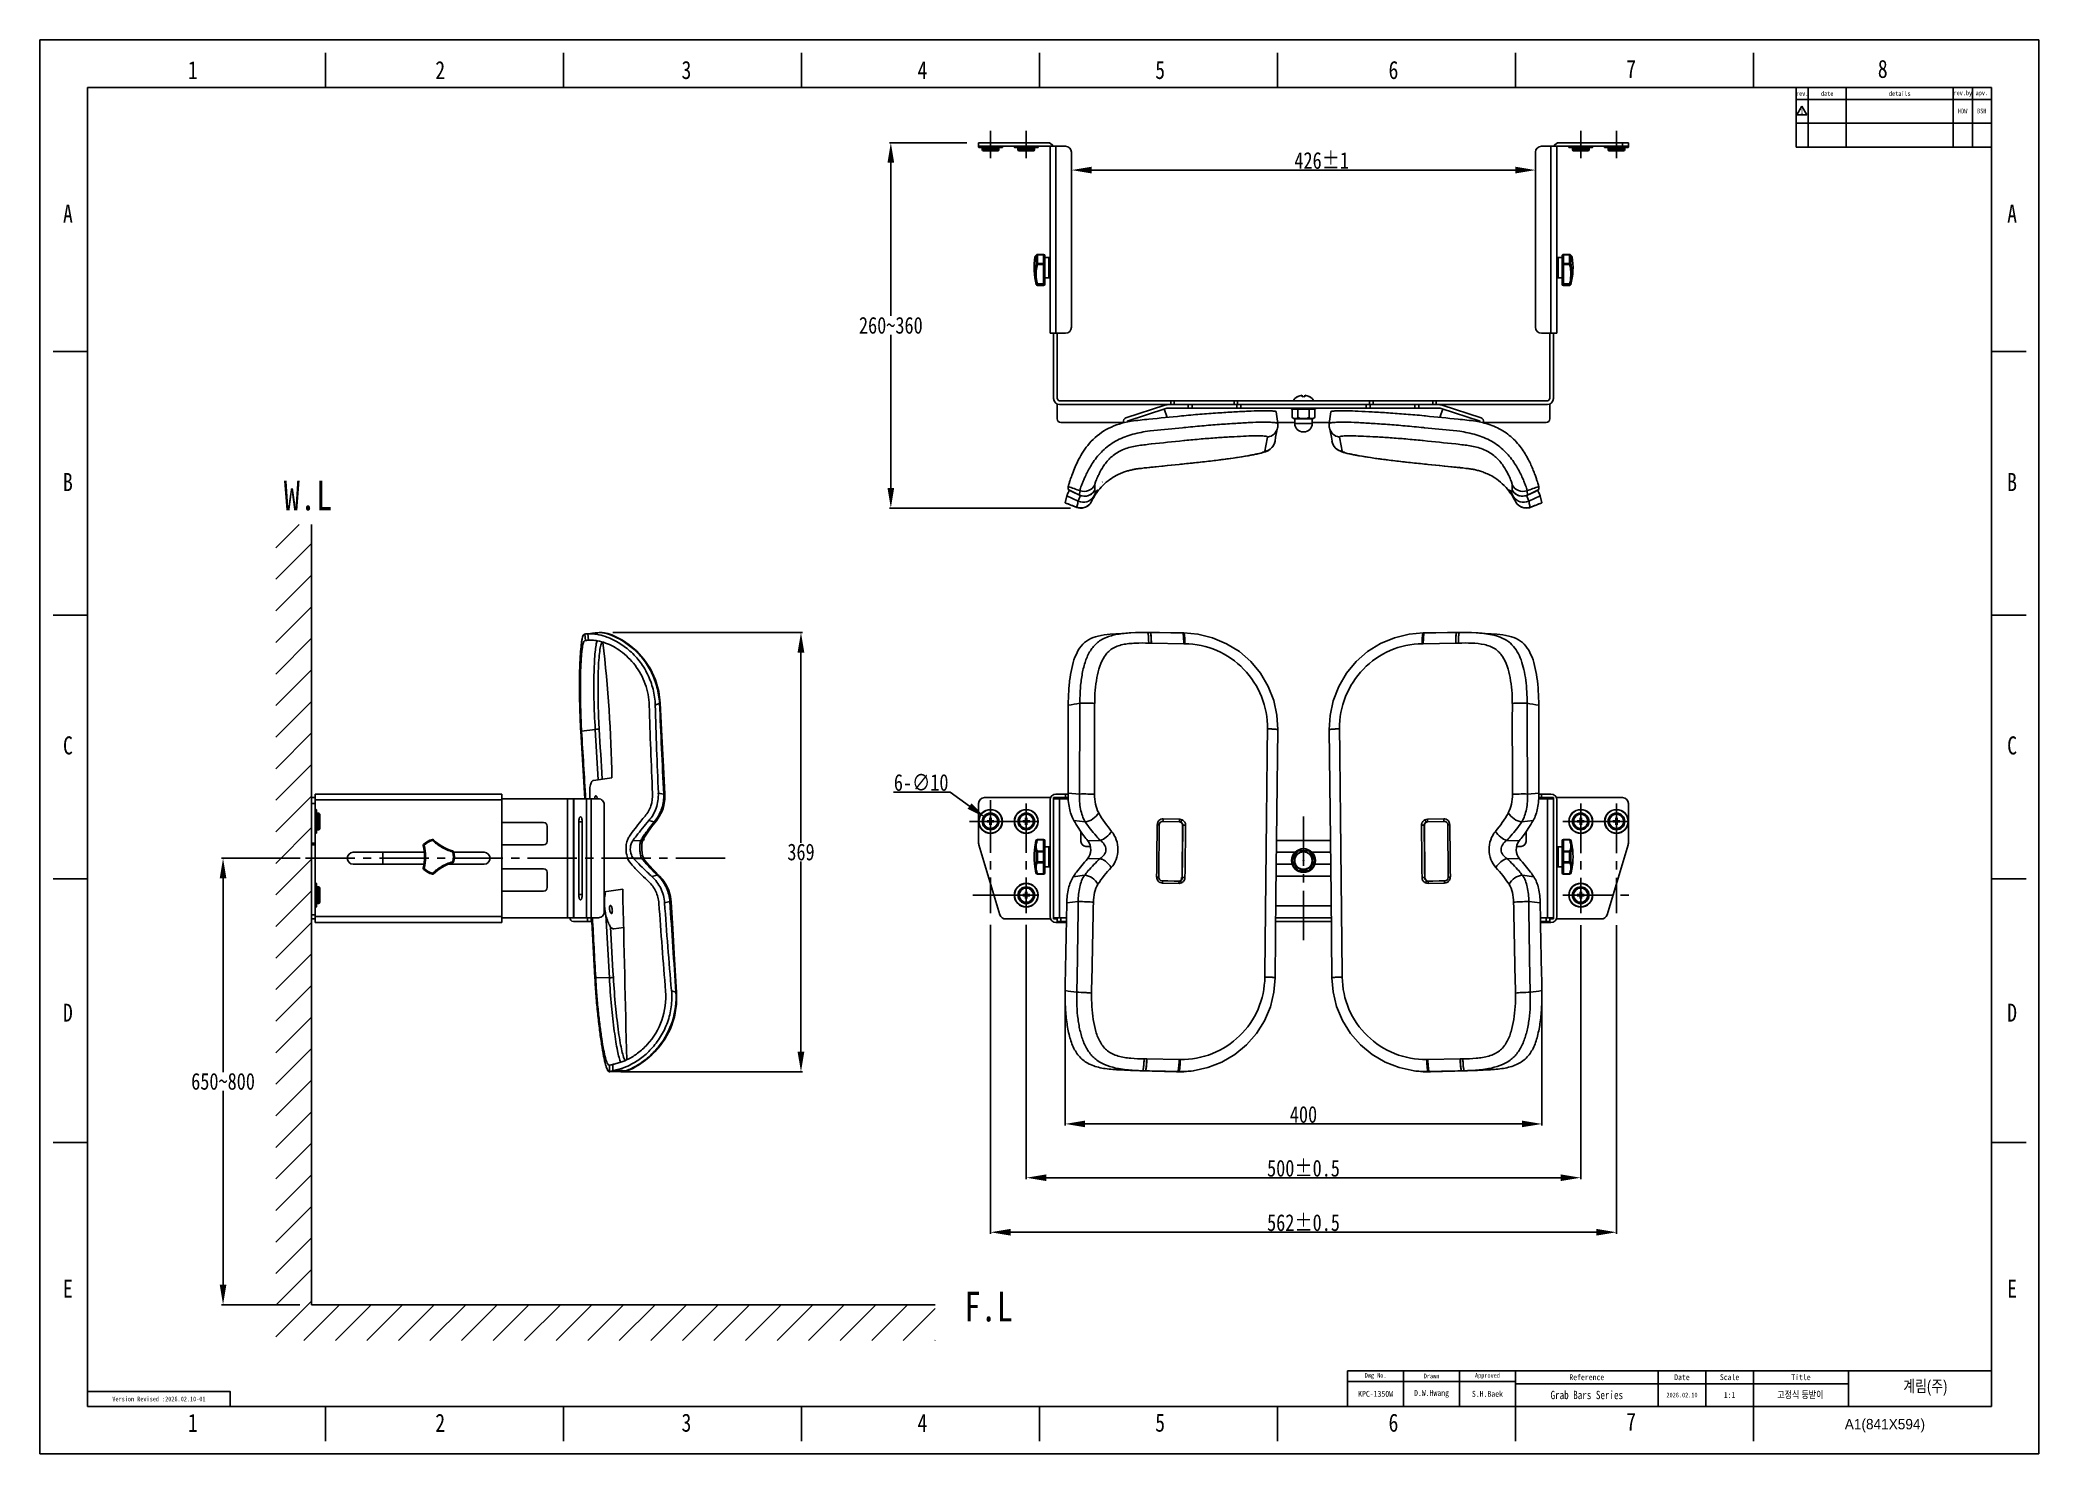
# Model space of a CAD drawing. Header units: inches. Extents: x -1861 to -181, y -5440 to -4252.
import ezdxf

# ---------------------------------------------------------------- set-up
doc = ezdxf.new("R2010")
doc.units = ezdxf.units.IN
doc.header["$LTSCALE"] = 10.89
doc.header["$MEASUREMENT"] = 0
doc.header["$PDMODE"] = 3
doc.header["$PDSIZE"] = 0.3125
doc.linetypes.add('CENTER2', pattern=[28.575, 19.05, -3.175, 3.175, -3.175])
doc.linetypes.add('CENTERX2', pattern=[20.32, 12.7, -2.54, 2.54, -2.54])
doc.layers.get('0').update_dxf_attribs({"linetype": 'CONTINUOUS'})
doc.layers.get('Defpoints').update_dxf_attribs({"linetype": 'CONTINUOUS'})
for name, color, linetype in [('02___PRT_ALL_AXES', 7, 'CONTINUOUS'), ('03___PRT_ALL_CURVES', 7, 'CONTINUOUS'), ('06___PRT_ALL_SURFS', 7, 'CONTINUOUS'), ('5', 2, 'CONTINUOUS'), ('Cneter', 1, 'CENTER2'), ('FORM', 7, 'CONTINUOUS'), ('TEXT', 2, 'CONTINUOUS')]:
    doc.layers.add(name, color=color, linetype=linetype)
doc.styles.add('ROMANS', font='')
doc.styles.get("Standard").update_dxf_attribs({"font": 'txt', "width": 0.8})
doc.styles.get('ROMANS').set_extended_font_data('Gulim')
doc.dimstyles.get("Standard").update_dxf_attribs({"dimtxt": 1.40625, "dimasz": 1.6875, "dimexe": 0.125, "dimexo": 0.0625, "dimgap": 0.09, "dimtad": 0, "dimtih": 1, "dimtoh": 1, "dimzin": 4, "dimdsep": 46, "dimtxsty": 'Standard', "dimcen": 0.09, "dimadec": 0, "dimazin": 0, "dimtp": 0.01, "dimtm": 0.01, "dimtfac": 1, "dimtofl": 0, "dimtmove": 0, "dimatfit": 3, "dimfxl": 1, "dimtolj": 1, "dimtzin": 4, "dimarcsym": 0})

msp = doc.modelspace()

# ---------------------------------------------------------------- texts
at = {"char_height": 15.2, "attachment_point": 5}
for s, width, insert in [('1', 50, (-1733, -4277.3)), ('2', 50, (-1525.1, -4277.3)), ('3', 50, (-1318.2, -4277.3)), ('4', 50, (-1119.8, -4277.3)), ('5', 50, (-920.1, -4277.3)), ('6', 50, (-724, -4277.3)), ('7', 50, (-524.3, -4276.4)), ('8', 50, (-312.8, -4276.4)), ('A', 10, (-1838, -4398)), ('A', 10, (-204.1, -4398)), ('B', 10, (-1838, -4623.4)), ('B', 10, (-204.1, -4623.4)), ('C', 10, (-1838, -4844.8)), ('C', 10, (-204.1, -4844.8)), ('D', 10, (-1838, -5069.2)), ('D', 10, (-204.1, -5069.2)), ('E', 10, (-1838, -5301.1)), ('E', 10, (-204.1, -5301.1)), ('1', 50, (-1733, -5413.8)), ('2', 50, (-1525.1, -5413.8)), ('3', 50, (-1318.2, -5413.8)), ('4', 50, (-1119.8, -5413.8)), ('5', 50, (-920.1, -5413.8)), ('6', 50, (-724, -5413.8)), ('7', 50, (-524.3, -5412.9))]:
    msp.add_mtext_dynamic_manual_height_columns(s, width=width, gutter_width=12.5, heights=[0], dxfattribs=dict(at, insert=insert))
at = {"char_height": 25, "attachment_point": 5}
for s, insert in [('\\A1;W.L', (-1636.2, -4634.9)), ('\\A1;F.L', (-1064.2, -5316.3))]:
    msp.add_mtext(s, dxfattribs=dict(at, insert=insert))
at = {"layer": '5', "style": 'ROMANS'}
msp.add_text('A1(841X594)', height=8.75, dxfattribs=at).set_placement((-344.7, -5419.3))
at = {"layer": 'TEXT', "attachment_point": 5}
for s, width, insert, char_height in [('rev.', 5, (-380.5, -4297), 4), ('date', 16, (-359.5, -4297), 4), ('details', 45, (-298.5, -4297), 4), ('rev.by', 8, (-245.5, -4297), 4), ('apv.', 8, (-229.5, -4297), 4), ('HDW', 8, (-245.6, -4311.7), 4), ('BSH', 8, (-229.6, -4311.7), 4), ('Dwg No.', 23.5, (-739, -5374.5), 4), ('Drawn', 23.5, (-692, -5374.5), 4), ('Approved', 23.5, (-645, -5374.5), 4), ('Reference', 60, (-561.5, -5375.5), 5), ('Date', 20, (-481.5, -5375.5), 5), ('Scale', 20, (-441.5, -5375.5), 5), ('Title', 40, (-381.5, -5375.5), 5), ('{\\H0.8x;Version Revised :2026.02.10-01} ', 130.87, (-1761.5, -5393.8), 5), ('KPC-1350W', 23.5, (-739, -5389.5), 5), ('D.W.Hwang', 23.5, (-692, -5389.5), 5), ('S.H.Baek', 23.5, (-645, -5389.5), 5), ('Grab Bars Series', 110.42, (-561.5, -5390.5), 7), ('2026.02.10', 20, (-481.5, -5390.5), 4), ('1:1', 20, (-441.5, -5390.5), 5)]:
    msp.add_mtext_dynamic_manual_height_columns(s, width=width, gutter_width=12.5, heights=[0], dxfattribs=dict(at, insert=insert, char_height=char_height))
at = {"layer": 'TEXT', "color": 2, "insert": (-380.8, -4312.3), "char_height": 4.24, "attachment_point": 5}
msp.add_mtext_dynamic_manual_height_columns('1', width=5, gutter_width=12.5, heights=[0], dxfattribs=at)
at = {"layer": 'TEXT', "linetype": 'CENTERX2', "attachment_point": 5}
for s, width, insert, char_height in [('{\\fHYGothic-Medium|b0|i0|c129|p18;고정식 등받이}', 60, (-382, -5390.5), 6), ('{\\fHYGothic-Medium|b0|i0|c129|p18;계림(주)}', 83.572, (-277.1, -5384.5), 10)]:
    msp.add_mtext_dynamic_manual_height_columns(s, width=width, gutter_width=12.5, heights=[0], dxfattribs=dict(at, insert=insert, char_height=char_height))

# ---------------------------------------------------------------- blocks, each defined once
blk = doc.blocks.new('*D11')
at = {"color": 3, "linetype": 'ByBlock', "lineweight": -2, "transparency": 16777216}
for p, q in [((-1642.8, -4939.5), (-1708.9, -4939.5)), ((-1707.6, -4956.4), (-1707.6, -5119.1)), ((-1707.6, -5297.7), (-1707.6, -5135)), ((-1643.2, -5314.6), (-1708.9, -5314.6))]:
    blk.add_line(p, q, dxfattribs=at)
at = {"color": 3, "transparency": 16777216}
for points in [[(-1710.4, -4956.4), (-1704.8, -4956.4), (-1707.6, -4939.5)], [(-1710.4, -5297.7), (-1704.8, -5297.7), (-1707.6, -5314.6)]]:
    blk.add_solid(points, dxfattribs=at)
at = {"layer": 'Defpoints', "color": 0, "transparency": 16777216}
for p in [(-1707.6, -4939.5), (-1632.8, -4939.5), (-1633.2, -5314.6)]:
    blk.add_point(p, dxfattribs=at)
at = {"color": 3, "transparency": 16777216, "insert": (-1707.6, -5127), "char_height": 14.062, "attachment_point": 5}
blk.add_mtext('\\A1;650~800', dxfattribs=at)
blk = doc.blocks.new('*D12')
at = {"color": 3, "linetype": 'ByBlock', "lineweight": -2, "transparency": 16777216}
for p, q in [((-1380.1, -4749.8), (-1220.7, -4749.8)), ((-1221.9, -4766.7), (-1221.9, -4926.4)), ((-1221.9, -5102), (-1221.9, -4942.3)), ((-1373.4, -5118.9), (-1220.7, -5118.9))]:
    blk.add_line(p, q, dxfattribs=at)
at = {"color": 3, "transparency": 16777216}
for points in [[(-1224.8, -4766.7), (-1219.1, -4766.7), (-1221.9, -4749.8)], [(-1224.8, -5102), (-1219.1, -5102), (-1221.9, -5118.9)]]:
    blk.add_solid(points, dxfattribs=at)
at = {"layer": 'Defpoints', "color": 0, "transparency": 16777216}
for p in [(-1390.1, -4749.8), (-1221.9, -4749.8), (-1383.4, -5118.9)]:
    blk.add_point(p, dxfattribs=at)
at = {"color": 3, "transparency": 16777216, "insert": (-1221.9, -4934.3), "char_height": 14.06, "attachment_point": 5}
blk.add_mtext('\\A1;369', dxfattribs=at)
blk = doc.blocks.new('*D13')
at = {"color": 3, "linetype": 'ByBlock', "lineweight": -2, "transparency": 16777216}
for p, q in [((-1144.3, -4883.9), (-1096.6, -4883.9)), ((-1096.6, -4883.9), (-1080.3, -4895.7))]:
    blk.add_line(p, q, dxfattribs=at)
at = {"color": 3, "lineweight": -2, "transparency": 16777216}
for p, q in [((-1062.6, -4926.3), (-1062.6, -4890.7)), ((-1080.4, -4908.5), (-1044.8, -4908.5))]:
    blk.add_line(p, q, dxfattribs=at)
at = {"color": 3, "transparency": 16777216}
blk.add_solid([(-1078.6, -4893.4), (-1081.9, -4897.9), (-1066.6, -4905.6)], dxfattribs=at)
at = {"layer": 'Defpoints', "color": 0, "transparency": 16777216}
for p in [(-1066.6, -4905.6), (-1058.5, -4911.4)]:
    blk.add_point(p, dxfattribs=at)
at = {"color": 3, "transparency": 16777216, "insert": (-1120.9, -4875.9), "char_height": 14.06, "attachment_point": 5}
blk.add_mtext('\\A1;6-∅10', dxfattribs=at)
blk = doc.blocks.new('*D14')
at = {"color": 3, "linetype": 'ByBlock', "lineweight": -2, "transparency": 16777216}
for p, q in [((-999.9, -5060.7), (-999.9, -5164)), ((-599.2, -5060.7), (-599.2, -5164)), ((-983.1, -5162.7), (-616.1, -5162.7))]:
    blk.add_line(p, q, dxfattribs=at)
at = {"color": 3, "transparency": 16777216}
for points in [[(-983.1, -5159.9), (-983.1, -5165.5), (-999.9, -5162.7)], [(-616.1, -5159.9), (-616.1, -5165.5), (-599.2, -5162.7)]]:
    blk.add_solid(points, dxfattribs=at)
at = {"layer": 'Defpoints', "color": 0, "transparency": 16777216}
for p in [(-999.9, -5050.7), (-599.2, -5050.7), (-599.2, -5162.7)]:
    blk.add_point(p, dxfattribs=at)
at = {"color": 3, "transparency": 16777216, "insert": (-799.6, -5154.8), "char_height": 14.06, "attachment_point": 5}
blk.add_mtext('\\A1;400', dxfattribs=at)
blk = doc.blocks.new('*D15')
at = {"color": 3, "linetype": 'ByBlock', "lineweight": -2, "transparency": 16777216}
for p, q in [((-1032.6, -4995.5), (-1032.6, -5209.1)), ((-566.6, -4995.6), (-566.6, -5209.1)), ((-1015.7, -5207.9), (-583.5, -5207.9))]:
    blk.add_line(p, q, dxfattribs=at)
at = {"color": 3, "transparency": 16777216}
for points in [[(-1015.7, -5205.1), (-1015.7, -5210.7), (-1032.6, -5207.9)], [(-583.5, -5205.1), (-583.5, -5210.7), (-566.6, -5207.9)]]:
    blk.add_solid(points, dxfattribs=at)
at = {"layer": 'Defpoints', "color": 0, "transparency": 16777216}
for p in [(-1032.6, -4985.5), (-566.6, -4985.6), (-566.6, -5207.9)]:
    blk.add_point(p, dxfattribs=at)
at = {"color": 3, "transparency": 16777216, "insert": (-799.6, -5200), "char_height": 14.062, "attachment_point": 5}
blk.add_mtext('\\A1;500%%P0.5', dxfattribs=at)
blk = doc.blocks.new('*D16')
at = {"color": 3, "linetype": 'ByBlock', "lineweight": -2, "transparency": 16777216}
for p, q in [((-1062.6, -4995.5), (-1062.6, -5254.9)), ((-536.6, -4995.6), (-536.6, -5254.9)), ((-1045.7, -5253.7), (-553.5, -5253.7))]:
    blk.add_line(p, q, dxfattribs=at)
at = {"color": 3, "transparency": 16777216}
for points in [[(-1045.7, -5250.9), (-1045.7, -5256.5), (-1062.6, -5253.7)], [(-553.5, -5250.9), (-553.5, -5256.5), (-536.6, -5253.7)]]:
    blk.add_solid(points, dxfattribs=at)
at = {"layer": 'Defpoints', "color": 0, "transparency": 16777216}
for p in [(-1062.6, -4985.5), (-536.6, -4985.6), (-536.6, -5253.7)]:
    blk.add_point(p, dxfattribs=at)
at = {"color": 3, "transparency": 16777216, "insert": (-799.6, -5245.7), "char_height": 14.062, "attachment_point": 5}
blk.add_mtext('\\A1;562%%P0.5', dxfattribs=at)
blk = doc.blocks.new('*D17')
at = {"color": 3, "linetype": 'ByBlock', "lineweight": -2, "transparency": 16777216}
for p, q in [((-1082.6, -4338.3), (-1147.6, -4338.3)), ((-1146.4, -4355.2), (-1146.4, -4483.9)), ((-1146.4, -4628.4), (-1146.4, -4499.7)), ((-995.5, -4645.3), (-1147.6, -4645.3))]:
    blk.add_line(p, q, dxfattribs=at)
at = {"color": 3, "transparency": 16777216}
for points in [[(-1149.2, -4355.2), (-1143.6, -4355.2), (-1146.4, -4338.3)], [(-1149.2, -4628.4), (-1143.6, -4628.4), (-1146.4, -4645.3)]]:
    blk.add_solid(points, dxfattribs=at)
at = {"layer": 'Defpoints', "color": 0, "transparency": 16777216}
for p in [(-1146.4, -4338.3), (-1072.6, -4338.3), (-985.5, -4645.3)]:
    blk.add_point(p, dxfattribs=at)
at = {"color": 3, "transparency": 16777216, "insert": (-1146.4, -4491.8), "char_height": 14.062, "attachment_point": 5}
blk.add_mtext('\\A1;260~360', dxfattribs=at)
blk = doc.blocks.new('*D18')
at = {"color": 3, "linetype": 'ByBlock', "lineweight": -2, "transparency": 16777216}
for p, q in [((-994.6, -4409.8), (-994.6, -4360)), ((-977.7, -4361.3), (-621.5, -4361.3)), ((-604.6, -4409.8), (-604.6, -4360))]:
    blk.add_line(p, q, dxfattribs=at)
at = {"color": 3, "transparency": 16777216}
for points in [[(-977.7, -4358.5), (-977.7, -4364.1), (-994.6, -4361.3)], [(-621.5, -4358.5), (-621.5, -4364.1), (-604.6, -4361.3)]]:
    blk.add_solid(points, dxfattribs=at)
at = {"layer": 'Defpoints', "color": 0, "transparency": 16777216}
for p in [(-604.6, -4361.3), (-994.6, -4419.8), (-604.6, -4419.8)]:
    blk.add_point(p, dxfattribs=at)
at = {"color": 3, "transparency": 16777216, "insert": (-784.3, -4353.3), "char_height": 14.062, "attachment_point": 5}
blk.add_mtext('\\A1;426%%P1', dxfattribs=at)

# ---------------------------------------------------------------- dimensions: what is measured, and where the dimension line sits
dim = msp.add_linear_dim(base=(-1146.4, -4338.3), p1=(-985.5, -4645.3), p2=(-1072.6, -4338.3), angle=90, text='260~360', dimstyle='Standard', override={"dimscale": 10, "dimexo": 1, "dimtad": 1, "dimdec": 0, "dimzin": 0, "dimcen": 1.782, "dimclrd": 3, "dimclre": 3, "dimclrt": 3, "dimtp": 0, "dimtm": 0, "dimtdec": 0, "dimtzin": 0, "dimarcsym": 1})
dim.commit()
dim.dimension.update_dxf_attribs({"geometry": '*D17', "text_midpoint": (-1146.4, -4491.8)})
for base, p1, p2, text, picture, middle in [((-604.6, -4361.3), (-994.6, -4419.8), (-604.6, -4419.8), '426%%P1', '*D18', (-784.3, -4361.3)), ((-599.2, -5162.7), (-999.9, -5050.7), (-599.2, -5050.7), '400', '*D14', (-799.6, -5162.7))]:
    dim = msp.add_linear_dim(base=base, p1=p1, p2=p2, text=text, dimstyle='Standard', override={"dimscale": 10, "dimexo": 1, "dimtad": 1, "dimdec": 0, "dimzin": 0, "dimcen": 1.782, "dimclrd": 3, "dimclre": 3, "dimclrt": 3, "dimtp": 0, "dimtm": 0, "dimtdec": 0, "dimtzin": 0, "dimarcsym": 1})
    dim.commit()
    dim.dimension.update_dxf_attribs({"geometry": picture, "text_midpoint": middle, "dimtype": 160})
dim = msp.add_linear_dim(base=(-1221.9, -4749.8), p1=(-1383.4, -5118.9), p2=(-1390.1, -4749.8), angle=90, dimstyle='Standard', override={"dimscale": 10, "dimexo": 1, "dimtad": 1, "dimdec": 0, "dimzin": 0, "dimcen": 1.782, "dimclrd": 3, "dimclre": 3, "dimclrt": 3, "dimtp": 0, "dimtm": 0, "dimtdec": 0, "dimtzin": 0, "dimarcsym": 1})
dim.commit()
dim.dimension.update_dxf_attribs({"geometry": '*D12', "text_midpoint": (-1221.9, -4934.3)})
dim = msp.add_diameter_dim_2p(p1=(-1058.5, -4911.4), p2=(-1066.6, -4905.6), text='6-<>', dimstyle='Standard', override={"dimscale": 10, "dimexo": 1, "dimtad": 1, "dimdec": 0, "dimzin": 0, "dimcen": 1.782, "dimclrd": 3, "dimclre": 3, "dimclrt": 3, "dimtp": 0, "dimtm": 0, "dimtdec": 0, "dimtzin": 0, "dimarcsym": 1})
dim.commit()
dim.dimension.update_dxf_attribs({"geometry": '*D13', "text_midpoint": (-1120.9, -4883.9), "dimtype": 163})
dim = msp.add_linear_dim(base=(-1707.6, -4939.5), p1=(-1633.2, -5314.6), p2=(-1632.8, -4939.5), angle=90, text='650~800', dimstyle='Standard', override={"dimscale": 10, "dimexo": 1, "dimtad": 1, "dimdec": 0, "dimzin": 0, "dimcen": 1.782, "dimclrd": 3, "dimclre": 3, "dimclrt": 3, "dimtp": 0, "dimtm": 0, "dimtdec": 0, "dimtzin": 0, "dimarcsym": 1})
dim.commit()
dim.dimension.update_dxf_attribs({"geometry": '*D11', "text_midpoint": (-1707.6, -5127), "dimtype": 160})
for base, p1, p2, text, picture, middle in [((-536.6, -5253.7), (-1062.6, -4985.5), (-536.6, -4985.6), '562%%P0.5', '*D16', (-799.6, -5245.7)), ((-566.6, -5207.9), (-1032.6, -4985.5), (-566.6, -4985.6), '500%%P0.5', '*D15', (-799.6, -5200))]:
    dim = msp.add_linear_dim(base=base, p1=p1, p2=p2, text=text, dimstyle='Standard', override={"dimscale": 10, "dimexo": 1, "dimtad": 1, "dimdec": 0, "dimzin": 0, "dimcen": 1.782, "dimclrd": 3, "dimclre": 3, "dimclrt": 3, "dimtp": 0, "dimtm": 0, "dimtdec": 0, "dimtzin": 0, "dimarcsym": 1})
    dim.commit()
    dim.dimension.update_dxf_attribs({"geometry": picture, "text_midpoint": middle})

# ---------------------------------------------------------------- hatches: boundary and pattern name
h = msp.add_hatch()
h.set_pattern_fill('ANSI31', color=256, scale=150)
h.set_pattern_definition([(45, (1716.108, 0), (-13.25825, 13.25825), [])])
h.paths.add_polyline_path([(-1109.1, -5344.6), (-1109.1, -5314.6), (-1633.2, -5314.6), (-1633.2, -4659.1), (-1663.2, -4659.1), (-1663.2, -5344.6)])

# ---------------------------------------------------------------- linework, layer by layer
at = {"color": 7, "linetype": 'Continuous'}
for p, q in [((-1861.5, -5440), (-1861.5, -4252)), ((-1861.5, -4252), (-181.5, -4252)), ((-1621.5, -4292), (-1621.5, -4262.9)), ((-1421.5, -4292), (-1421.5, -4262.9)), ((-1221.5, -4292), (-1221.5, -4262.9)), ((-1021.5, -4292), (-1021.5, -4262.9)), ((-821.5, -4292), (-821.5, -4262.9)), ((-621.5, -4292), (-621.5, -4262.9)), ((-421.5, -4292), (-421.5, -4262.9)), ((-181.5, -5440), (-181.5, -4252)), ((-1821.5, -4292), (-1821.5, -5400)), ((-221.5, -4292), (-1821.5, -4292)), ((-1072.6, -4341.5), (-1072.6, -4342.1)), ((-1072.6, -4341.5), (-1052.6, -4341.5)), ((-1052.6, -4342.1), (-1072.6, -4342.1)), ((-1052.8, -4342.3), (-1072.4, -4342.3)), ((-1055.6, -4343.3), (-1069.6, -4343.3)), ((-1055.6, -4344.1), (-1069.6, -4344.1)), ((-1056.6, -4345.1), (-1068.6, -4345.1)), ((-1052.6, -4341.5), (-1052.6, -4342.1)), ((-1042.6, -4341.5), (-1042.6, -4342.1)), ((-1042.6, -4341.5), (-1022.6, -4341.5)), ((-1022.6, -4342.1), (-1042.6, -4342.1)), ((-1022.8, -4342.3), (-1042.4, -4342.3)), ((-1025.6, -4343.3), (-1039.6, -4343.3)), ((-1025.6, -4344.1), (-1039.6, -4344.1)), ((-1026.6, -4345.1), (-1038.6, -4345.1)), ((-1022.6, -4341.5), (-1022.6, -4342.1)), ((-604.6, -4346.3), (-604.6, -4493.3)), ((-599.6, -4341.3), (-526.6, -4341.3)), ((-591.6, -4341.3), (-591.6, -4498.3)), ((-586.6, -4341.3), (-586.6, -4498.3)), ((-584.6, -4338.3), (-526.6, -4338.3)), ((-576.6, -4341.5), (-556.6, -4341.5)), ((-576.6, -4341.5), (-576.6, -4342.1)), ((-556.6, -4342.1), (-576.6, -4342.1)), ((-556.8, -4342.3), (-576.4, -4342.3)), ((-559.6, -4343.3), (-573.6, -4343.3)), ((-559.6, -4344.1), (-573.6, -4344.1)), ((-560.6, -4345.1), (-572.6, -4345.1)), ((-556.6, -4341.5), (-556.6, -4342.1)), ((-546.6, -4341.5), (-526.6, -4341.5)), ((-546.6, -4341.5), (-546.6, -4342.1)), ((-526.6, -4342.1), (-546.6, -4342.1)), ((-526.8, -4342.3), (-546.4, -4342.3)), ((-529.6, -4343.3), (-543.6, -4343.3)), ((-529.6, -4344.1), (-543.6, -4344.1)), ((-530.6, -4345.1), (-542.6, -4345.1)), ((-531.6, -4338.3), (-531.6, -4341.3)), ((-526.6, -4338.3), (-526.6, -4341.3)), ((-526.6, -4341.5), (-526.6, -4342.1)), ((-1024.9, -4433.8), (-1025.3, -4434.2)), ((-1024.5, -4433.1), (-1025, -4433.7)), ((-1024, -4432.5), (-1024.5, -4433.1)), ((-1024.2, -4440), (-1024.2, -4433)), ((-1023.2, -4440.7), (-1023.2, -4432.2)), ((-1018, -4432.2), (-1023.2, -4432.2)), ((-1018, -4432.5), (-1023.2, -4432.5)), ((-1018, -4458.3), (-1018, -4432.2)), ((-1017, -4433.2), (-1017, -4457.3)), ((-1013.6, -4434.8), (-1017, -4434.8)), ((-1013.6, -4451.8), (-1013.6, -4434.8)), ((-585.6, -4434.8), (-582.2, -4434.8)), ((-585.6, -4434.8), (-585.6, -4451.8)), ((-582.2, -4457.3), (-582.2, -4433.2)), ((-576, -4432.2), (-581.2, -4432.2)), ((-581.2, -4458.3), (-581.2, -4432.2)), ((-576, -4432.5), (-581.2, -4432.5)), ((-576, -4440.7), (-576, -4432.2)), ((-574.6, -4433.1), (-575.2, -4432.5)), ((-575, -4433), (-575, -4440)), ((-573.9, -4434.2), (-575, -4433)), ((-574.2, -4433.7), (-574.6, -4433.1)), ((-1023.2, -4439.8), (-1018, -4439.8)), ((-1023.2, -4440.7), (-1018, -4440.7)), ((-1013.6, -4451.8), (-1017, -4451.8)), ((-585.6, -4451.8), (-582.2, -4451.8)), ((-581.2, -4439.8), (-576, -4439.8)), ((-581.2, -4440.7), (-576, -4440.7)), ((-1024.2, -4457.6), (-1024.2, -4457)), ((-1023.2, -4458.3), (-1023.2, -4457)), ((-1018, -4457), (-1023.2, -4457)), ((-1018, -4457.7), (-1023.2, -4457.7)), ((-576, -4457), (-581.2, -4457)), ((-576, -4457.7), (-581.2, -4457.7)), ((-576, -4458.3), (-576, -4457)), ((-575, -4457), (-575, -4457.6)), ((-599.6, -4498.3), (-586.6, -4498.3)), ((-592.6, -4552.8), (-592.6, -4498.3)), ((-589.6, -4498.3), (-589.6, -4553.3)), ((-1821.5, -4513.6), (-1850.5, -4513.6)), ((-221.5, -4513.6), (-192.4, -4513.6)), ((-804.6, -4551.7), (-804.6, -4551.6)), ((-800.6, -4551.7), (-800.6, -4550.4)), ((-798.6, -4550.4), (-798.6, -4551.7)), ((-794.6, -4551.6), (-794.6, -4551.7)), ((-948.8, -4569.5), (-916.1, -4558.8)), ((-915.3, -4561.6), (-947.9, -4572.2)), ((-914.3, -4569.1), (-916.6, -4562)), ((-913.8, -4561.3), (-685.4, -4561.3)), ((-913, -4558.3), (-594.6, -4558.3)), ((-902.2, -4567.9), (-902, -4567.9)), ((-896.5, -4561.3), (-896.5, -4558.3)), ((-893.2, -4561.3), (-893.2, -4558.3)), ((-855.5, -4561.3), (-855.5, -4558.3)), ((-852.2, -4561.3), (-852.2, -4558.3)), ((-821.2, -4574.3), (-822.5, -4564.5)), ((-809.6, -4561.5), (-789.6, -4561.5)), ((-809.6, -4561.5), (-809.6, -4562.1)), ((-789.6, -4562.1), (-809.6, -4562.1)), ((-789.8, -4562.3), (-809.4, -4562.3)), ((-789.6, -4561.5), (-789.6, -4562.1)), ((-776.7, -4564.5), (-778, -4574.3)), ((-747, -4561.3), (-747, -4558.3)), ((-744, -4555.3), (-595.1, -4555.3)), ((-744, -4555.3), (-744, -4558.3)), ((-743.7, -4561.3), (-743.7, -4558.3)), ((-741.1, -4555.3), (-741.1, -4558.3)), ((-706, -4561.3), (-706, -4558.3)), ((-702.7, -4561.3), (-702.7, -4558.3)), ((-697.1, -4567.9), (-698.3, -4567.7)), ((-697, -4567.9), (-697.1, -4567.9)), ((-690.9, -4555.3), (-690.9, -4558.3)), ((-688, -4555.3), (-688, -4558.3)), ((-684.9, -4569.1), (-682.6, -4562)), ((-683.8, -4561.6), (-651.2, -4572.2)), ((-650.4, -4569.5), (-683.1, -4558.8)), ((-592.6, -4557.9), (-592.6, -4570.3)), ((-950.6, -4573.7), (-950.8, -4573.2)), ((-947.9, -4572.2), (-947.6, -4573.1)), ((-930.8, -4580.7), (-928.6, -4580.4)), ((-928.6, -4580.4), (-928.5, -4580.4)), ((-928.5, -4580.4), (-901.3, -4577.8)), ((-901.3, -4577.8), (-901.2, -4577.8)), ((-901.2, -4577.8), (-900.3, -4577.7)), ((-821.4, -4577.9), (-821.4, -4577.9)), ((-806.9, -4570.3), (-806.9, -4574.3)), ((-792.3, -4574.3), (-806.9, -4574.3)), ((-799.3, -4581.3), (-799.9, -4581.3)), ((-792.3, -4570.3), (-792.3, -4574.3)), ((-777.8, -4577.9), (-777.8, -4577.9)), ((-698, -4577.8), (-698.8, -4577.7)), ((-697.9, -4577.8), (-698, -4577.8)), ((-670.6, -4580.4), (-697.9, -4577.8)), ((-670.6, -4580.4), (-670.6, -4580.4)), ((-668.3, -4580.7), (-670.6, -4580.4)), ((-651.2, -4572.2), (-651.5, -4573.1)), ((-648.6, -4573.7), (-648.4, -4573.2)), ((-929.7, -4591.7), (-927.5, -4591.4)), ((-927.5, -4591.4), (-927.4, -4591.4)), ((-900.3, -4588.6), (-900.2, -4588.6)), ((-900.2, -4588.6), (-899.3, -4588.5)), ((-832.6, -4598.3), (-831.4, -4597.9)), ((-823.5, -4589.2), (-823.5, -4589.2)), ((-775.6, -4589.2), (-775.6, -4589.2)), ((-767.3, -4598.1), (-766, -4598.5)), ((-699, -4588.6), (-699.9, -4588.5)), ((-698.9, -4588.6), (-699, -4588.6)), ((-671.6, -4591.4), (-671.7, -4591.4)), ((-669.5, -4591.7), (-671.6, -4591.4)), ((-933.5, -4611.6), (-935.8, -4611.9)), ((-931.3, -4611.4), (-933.5, -4611.6)), ((-931.3, -4611.4), (-931.3, -4611.3)), ((-931.2, -4611.4), (-931.2, -4611.4)), ((-913.8, -4609.6), (-904.1, -4608.6)), ((-904.1, -4608.6), (-904.1, -4608.6)), ((-904, -4608.6), (-904.1, -4608.6)), ((-904, -4608.6), (-897.7, -4607.9)), ((-903.1, -4608.5), (-904, -4608.6)), ((-904, -4608.6), (-904, -4608.6)), ((-903.1, -4608.5), (-903.1, -4608.5)), ((-696.1, -4608.5), (-696.1, -4608.5)), ((-696.1, -4608.5), (-695.2, -4608.6)), ((-695.2, -4608.6), (-695.2, -4608.6)), ((-695.2, -4608.6), (-695.1, -4608.6)), ((-695.1, -4608.6), (-695.1, -4608.6)), ((-695.1, -4608.6), (-695.1, -4608.6)), ((-675.8, -4610.5), (-667.8, -4611.4)), ((-667.8, -4611.4), (-667.9, -4611.3)), ((-667.9, -4611.4), (-667.9, -4611.4)), ((-667.8, -4611.4), (-665.6, -4611.6)), ((-665.6, -4611.6), (-663.3, -4611.9)), ((-999.9, -4640.8), (-998.5, -4635)), ((-988.9, -4639.5), (-998.5, -4635)), ((-997.5, -4629.8), (-993.8, -4631.5)), ((-997.5, -4629.8), (-997.5, -4629.8)), ((-997.5, -4629.8), (-987.9, -4634.3)), ((-996.4, -4630.4), (-996.4, -4630.3)), ((-996.4, -4630.5), (-996.4, -4630.4)), ((-993.8, -4631.5), (-987.9, -4634.3)), ((-987.9, -4634.3), (-987.9, -4634.3)), ((-987, -4634.8), (-987, -4634.7)), ((-612.2, -4634.8), (-612.2, -4634.7)), ((-601.7, -4629.8), (-611.3, -4634.3)), ((-611.3, -4634.3), (-611.3, -4634.3)), ((-610.3, -4639.5), (-600.7, -4635)), ((-602.8, -4630.4), (-602.8, -4630.3)), ((-602.7, -4630.5), (-602.8, -4630.4)), ((-601.7, -4629.8), (-601.7, -4629.8)), ((-599.2, -4640.8), (-600.7, -4635)), ((-1000, -4641), (-999.9, -4640.8)), ((-1000, -4641), (-990.2, -4644.7)), ((-990.2, -4644.7), (-990.1, -4644.6)), ((-990.2, -4644.7), (-990, -4644.8)), ((-977.7, -4639.7), (-977.7, -4639.8)), ((-621.4, -4639.8), (-621.5, -4639.7)), ((-621.5, -4639.7), (-621.4, -4639.8)), ((-609, -4644.7), (-609.1, -4644.6)), ((-609, -4644.7), (-599.2, -4641)), ((-599.2, -4641), (-599.2, -4640.8)), ((-1821.5, -4735.2), (-1850.5, -4735.2)), ((-221.5, -4735.2), (-192.4, -4735.2)), ((-1403.7, -4751.1), (-1403.7, -4751.1)), ((-1403.7, -4751.1), (-1403.7, -4751.1)), ((-1403.1, -4756.5), (-1403.7, -4751.1)), ((-1400, -4750.8), (-1401.7, -4750.9)), ((-1398.9, -4750.6), (-1401.5, -4750.9)), ((-1401.5, -4750.9), (-1400.9, -4750.8)), ((-1399.9, -4750.8), (-1401.1, -4750.9)), ((-1391.1, -4749.8), (-1401, -4750.9)), ((-1400.4, -4756.3), (-1401, -4750.9)), ((-1400.9, -4750.8), (-1399.9, -4750.8)), ((-1391.3, -4749.8), (-1394.9, -4750.2)), ((-1390.9, -4749.8), (-1391.5, -4749.9)), ((-1391.1, -4749.8), (-1391.3, -4749.8)), ((-1390.9, -4749.8), (-1391.1, -4749.8)), ((-1391.1, -4749.8), (-1391.1, -4749.8)), ((-1391, -4749.8), (-1391.1, -4749.8)), ((-1390.9, -4749.8), (-1390.5, -4749.8)), ((-1390.8, -4749.8), (-1390.9, -4749.8)), ((-1390.5, -4749.8), (-1390.8, -4749.8)), ((-1390.5, -4749.8), (-1390.5, -4749.8)), ((-947.5, -4750.3), (-962.2, -4751.3)), ((-947.5, -4750.3), (-944.6, -4750.1)), ((-928.4, -4749.8), (-930.7, -4749.7)), ((-900.2, -4750.1), (-901.1, -4750.1)), ((-901, -4750.2), (-901, -4750.3)), ((-698.1, -4750.1), (-698.9, -4750.1)), ((-698.3, -4750.2), (-698.3, -4750.3)), ((-698.2, -4750.2), (-698.2, -4750.3)), ((-670.7, -4749.8), (-678.6, -4749.9)), ((-668.5, -4749.7), (-670.7, -4749.8)), ((-1403.2, -4756.5), (-1403.1, -4756.5)), ((-1403.2, -4756.5), (-1403.2, -4756.5)), ((-1400.4, -4756.3), (-1400.4, -4756.3)), ((-1388.4, -4758.1), (-1388.5, -4758.1)), ((-1388.4, -4758.1), (-1388.4, -4758.1)), ((-929.7, -4758.7), (-927.5, -4758.7)), ((-927.5, -4758.7), (-927.4, -4758.7)), ((-927.4, -4758.7), (-900.3, -4759.2)), ((-900.3, -4759.2), (-900.2, -4759.2)), ((-900.2, -4759.2), (-899.3, -4759.2)), ((-699, -4759.2), (-699.9, -4759.2)), ((-698.9, -4759.2), (-699, -4759.2)), ((-671.7, -4758.7), (-698.9, -4759.2)), ((-671.6, -4758.7), (-671.7, -4758.7)), ((-669.5, -4758.7), (-671.6, -4758.7)), ((-1338.8, -4836.8), (-1340.2, -4809.2)), ((-1403.7, -4889.5), (-1407, -4832.7)), ((-1406.3, -4832.6), (-1394.8, -4831.2)), ((-1394.8, -4831.2), (-1392.4, -4873.5)), ((-1337.5, -4862.7), (-1338.8, -4836.8)), ((-1396.3, -4874.1), (-1380.8, -4871.8)), ((-1336.3, -4885.5), (-1337.5, -4862.7)), ((-1341.8, -4884.7), (-1337.2, -4885.5)), ((-1337.2, -4885.5), (-1336.3, -4885.5)), ((-1336.5, -4891.2), (-1336.3, -4885.5)), ((-1336.3, -4890), (-1336.3, -4885.5)), ((-997.5, -4884.7), (-987.9, -4885.5)), ((-601.7, -4884.7), (-611.3, -4885.5)), ((-589.6, -4888.5), (-601.8, -4888.5)), ((-601.7, -4885.5), (-591.6, -4885.5)), ((-599.6, -4885.5), (-599.6, -4888.5)), ((-589.6, -4990.5), (-589.6, -4888.5)), ((-587, -4888.5), (-531.6, -4888.5)), ((-1630, -4918.5), (-1630, -4898.5)), ((-1629.4, -4898.5), (-1629.4, -4918.5)), ((-1629.2, -4898.7), (-1629.2, -4918.3)), ((-1628.2, -4901.5), (-1628.2, -4915.5)), ((-1628.2, -4901.5), (-1627.4, -4901.5)), ((-1627.4, -4901.5), (-1627.4, -4915.5)), ((-1626.4, -4902.5), (-1626.4, -4914.5)), ((-1413.2, -4889.5), (-1392, -4889.5)), ((-1412.7, -4989.5), (-1412.7, -4889.5)), ((-1402.1, -4989.5), (-1402.1, -4889.5)), ((-1398.3, -4989.5), (-1398.3, -4889.5)), ((-1387.3, -4984.5), (-1387.3, -4894.5)), ((-1343.4, -4908), (-1340.4, -4903.5)), ((-1340.4, -4903.5), (-1337.8, -4897.6)), ((-1337.8, -4897.6), (-1336.5, -4891.2)), ((-1063.1, -4911.4), (-1063.1, -4905.6)), ((-1063.1, -4905.6), (-1062.1, -4905.6)), ((-1062.1, -4911.4), (-1062.1, -4905.6)), ((-1033.1, -4911.4), (-1033.1, -4905.6)), ((-1033.1, -4905.6), (-1032.1, -4905.6)), ((-1032.1, -4911.4), (-1032.1, -4905.6)), ((-601.9, -4889.5), (-589.6, -4889.5)), ((-594.6, -4989.5), (-594.6, -4889.5)), ((-586.6, -4988.5), (-586.6, -4890.5)), ((-567.1, -4905.6), (-566.1, -4905.6)), ((-567.1, -4911.4), (-567.1, -4905.6)), ((-566.1, -4911.4), (-566.1, -4905.6)), ((-537.1, -4905.6), (-536.1, -4905.6)), ((-537.1, -4911.4), (-537.1, -4905.6)), ((-536.1, -4911.4), (-536.1, -4905.6)), ((-526.6, -4926.8), (-526.6, -4893.5)), ((-1628.2, -4915.5), (-1627.4, -4915.5)), ((-1405.9, -4909), (-1408.6, -4909)), ((-1408.6, -4970), (-1408.6, -4909)), ((-1405.9, -4970), (-1405.9, -4909)), ((-1405.8, -4909), (-1405.8, -4970)), ((-1354.1, -4922.7), (-1351.2, -4918.3)), ((-1347.4, -4913.1), (-1343.4, -4908)), ((-1343.4, -4908), (-1343.4, -4908)), ((-1065.5, -4908), (-1065.5, -4909)), ((-1065.5, -4908), (-1063.1, -4908)), ((-1065.5, -4909), (-1063.1, -4909)), ((-1065.3, -4908), (-1065.3, -4909)), ((-1063.1, -4906.2), (-1062.1, -4906.2)), ((-1063.1, -4908.5), (-1062.1, -4908.5)), ((-1063.1, -4910.9), (-1062.1, -4910.9)), ((-1063.1, -4911.4), (-1062.1, -4911.4)), ((-1062.1, -4908), (-1059.7, -4908)), ((-1062.1, -4909), (-1059.7, -4909)), ((-1059.9, -4908), (-1059.9, -4909)), ((-1059.7, -4908), (-1059.7, -4909)), ((-1035.5, -4908), (-1035.5, -4909)), ((-1035.5, -4908), (-1033.1, -4908)), ((-1035.5, -4909), (-1033.1, -4909)), ((-1035.3, -4908), (-1035.3, -4909)), ((-1033.1, -4906.2), (-1032.1, -4906.2)), ((-1033.1, -4908.5), (-1032.1, -4908.5)), ((-1033.1, -4910.9), (-1032.1, -4910.9)), ((-1033.1, -4911.4), (-1032.1, -4911.4)), ((-1032.1, -4908), (-1029.7, -4908)), ((-1032.1, -4909), (-1029.7, -4909)), ((-1029.9, -4908), (-1029.9, -4909)), ((-1029.7, -4908), (-1029.7, -4909)), ((-992.6, -4907.9), (-983.1, -4908.9)), ((-919.3, -4908.9), (-919.3, -4908.9)), ((-917.8, -4908.5), (-918.1, -4908.6)), ((-904.1, -4908.9), (-918.1, -4908.6)), ((-917.8, -4908.5), (-903.9, -4908.8)), ((-917.5, -4906.4), (-903.6, -4906.6)), ((-903.9, -4908.8), (-904.1, -4908.9)), ((-901.7, -4955.8), (-901.2, -4911.9)), ((-901, -4911.8), (-901.2, -4911.9)), ((-698.2, -4911.8), (-698, -4911.9)), ((-697.5, -4955.8), (-698, -4911.9)), ((-681.6, -4906.4), (-695.5, -4906.6)), ((-681.3, -4908.5), (-695.2, -4908.8)), ((-695.2, -4908.8), (-695, -4908.9)), ((-695, -4908.9), (-681.1, -4908.6)), ((-681.3, -4908.5), (-681.1, -4908.6)), ((-679.8, -4908.9), (-679.9, -4908.9)), ((-606.6, -4907.9), (-616.1, -4908.9)), ((-612.6, -4917.2), (-612.6, -4925.5)), ((-569.5, -4908), (-567.1, -4908)), ((-569.5, -4908), (-569.5, -4909)), ((-569.5, -4909), (-567.1, -4909)), ((-569.3, -4908), (-569.3, -4909)), ((-567.1, -4906.2), (-566.1, -4906.2)), ((-567.1, -4908.5), (-566.1, -4908.5)), ((-567.1, -4910.9), (-566.1, -4910.9)), ((-567.1, -4911.4), (-566.1, -4911.4)), ((-566.1, -4908), (-563.7, -4908)), ((-566.1, -4909), (-563.7, -4909)), ((-563.9, -4908), (-563.9, -4909)), ((-563.7, -4908), (-563.7, -4909)), ((-539.5, -4908), (-537.1, -4908)), ((-539.5, -4908), (-539.5, -4909)), ((-539.5, -4909), (-537.1, -4909)), ((-539.3, -4908), (-539.3, -4909)), ((-537.1, -4906.2), (-536.1, -4906.2)), ((-537.1, -4908.5), (-536.1, -4908.5)), ((-537.1, -4910.9), (-536.1, -4910.9)), ((-537.1, -4911.4), (-536.1, -4911.4)), ((-536.1, -4908), (-533.7, -4908)), ((-536.1, -4909), (-533.7, -4909)), ((-533.9, -4908), (-533.9, -4909)), ((-533.7, -4908), (-533.7, -4909)), ((-1538.5, -4928.5), (-1539.1, -4928)), ((-1531.7, -4923.7), (-1531.6, -4924.4)), ((-1514.6, -4934.3), (-1513.8, -4934)), ((-1356.6, -4924.6), (-1363.3, -4924.8)), ((-1354.1, -4922.7), (-1354.1, -4922.7)), ((-1354.1, -4922.7), (-1354.1, -4922.7)), ((-1024.7, -4926.2), (-1024.9, -4927.3)), ((-1024.9, -4927.3), (-1024.9, -4927.3)), ((-1024.2, -4924.4), (-1024.7, -4926.2)), ((-1024.2, -4924.4), (-1024.2, -4924.4)), ((-1024.2, -4942.3), (-1024.2, -4934.3)), ((-1023.2, -4924), (-1023.2, -4923.7)), ((-1023.2, -4923.7), (-1018, -4923.7)), ((-1023.2, -4924), (-1018, -4924)), ((-1023.2, -4943.2), (-1023.2, -4933.4)), ((-1018, -4933.4), (-1023.2, -4933.4)), ((-1018, -4934), (-1023.2, -4934)), ((-1018, -4952.9), (-1018, -4923.7)), ((-1017, -4924.7), (-1017, -4951.9)), ((-1013.6, -4946.8), (-1013.6, -4929.8)), ((-970.3, -4924.6), (-980.9, -4924.8)), ((-822.4, -4934.5), (-806.7, -4934.5)), ((-776.9, -4924.5), (-822.3, -4924.5)), ((-792.5, -4934.5), (-776.8, -4934.5)), ((-628.9, -4924.6), (-618.3, -4924.8)), ((-616.6, -4929.5), (-620.5, -4929.5)), ((-585.6, -4929.8), (-585.6, -4946.8)), ((-582.2, -4951.9), (-582.2, -4924.7)), ((-581.2, -4923.7), (-576, -4923.7)), ((-581.2, -4952.9), (-581.2, -4923.7)), ((-581.2, -4924), (-576, -4924)), ((-576, -4933.4), (-581.2, -4933.4)), ((-576, -4934), (-581.2, -4934)), ((-576, -4923.7), (-576, -4924)), ((-576, -4943.2), (-576, -4933.4)), ((-575, -4934.3), (-575, -4942.3)), ((-574.3, -4927.3), (-574.3, -4927.3)), ((-544.5, -4987), (-526.8, -4928.2)), ((-1539.1, -4948.6), (-1538.5, -4948.1)), ((-1531.6, -4952.1), (-1531.7, -4952.9)), ((-1513.8, -4942.5), (-1514.6, -4942.3)), ((-1355.8, -4939.7), (-1362.5, -4940)), ((-1353.1, -4941.3), (-1353.6, -4940.6)), ((-1353.1, -4941.3), (-1353.1, -4941.3)), ((-1340.8, -4954.4), (-1340.8, -4954.4)), ((-1337.3, -4958.6), (-1340.8, -4954.4)), ((-1024.9, -4949.3), (-1024.9, -4949.3)), ((-1023.2, -4942.5), (-1018, -4942.5)), ((-1023.2, -4943.2), (-1018, -4943.2)), ((-1023.2, -4952.9), (-1023.2, -4952.6)), ((-1018, -4952.6), (-1023.2, -4952.6)), ((-1018, -4952.9), (-1023.2, -4952.9)), ((-983.6, -4953.7), (-993.1, -4955)), ((-970.5, -4939.7), (-981.1, -4940)), ((-901.5, -4955.7), (-901.7, -4955.8)), ((-822.6, -4954.5), (-776.6, -4954.5)), ((-809.1, -4944.5), (-822.5, -4944.5)), ((-776.7, -4944.5), (-790.1, -4944.5)), ((-697.7, -4955.7), (-697.5, -4955.8)), ((-628.7, -4939.7), (-618.1, -4940)), ((-615.6, -4953.7), (-606.1, -4955)), ((-581.2, -4942.5), (-576, -4942.5)), ((-581.2, -4943.2), (-576, -4943.2)), ((-576, -4952.6), (-581.2, -4952.6)), ((-576, -4952.9), (-581.2, -4952.9)), ((-576, -4952.6), (-576, -4952.9)), ((-575, -4952.2), (-574.5, -4950.4)), ((-575, -4952.2), (-575, -4952.2)), ((-574.5, -4950.4), (-574.3, -4949.3)), ((-574.3, -4949.3), (-574.3, -4949.3)), ((-1821.5, -4956.8), (-1850.5, -4956.8)), ((-1630, -4980.5), (-1630, -4960.5)), ((-1629.4, -4960.5), (-1629.4, -4980.5)), ((-1629.2, -4960.7), (-1629.2, -4980.3)), ((-1628.2, -4963.5), (-1628.2, -4977.5)), ((-1628.2, -4963.5), (-1627.4, -4963.5)), ((-1627.4, -4963.5), (-1627.4, -4977.5)), ((-1626.4, -4964.5), (-1626.4, -4976.5)), ((-1408.6, -4970), (-1405.9, -4970)), ((-1405.8, -4969.5), (-1405.9, -4969.5)), ((-1387.3, -4967.7), (-1371.7, -4965.4)), ((-1387, -4967.6), (-1386.8, -4970.3)), ((-1386.8, -4970.3), (-1386.8, -4971.2)), ((-1334, -4964.1), (-1337.3, -4958.6)), ((-1331.9, -4970.4), (-1334, -4964.1)), ((-1331.1, -4976), (-1331.9, -4970.4)), ((-1035.5, -4970), (-1035.5, -4971)), ((-1035.5, -4970), (-1033.1, -4970)), ((-1035.5, -4971), (-1033.1, -4971)), ((-1035.3, -4970), (-1035.3, -4971)), ((-1033.1, -4973.4), (-1033.1, -4967.6)), ((-1033.1, -4967.6), (-1032.1, -4967.6)), ((-1033.1, -4968.2), (-1032.1, -4968.2)), ((-1033.1, -4970.5), (-1032.1, -4970.5)), ((-1032.1, -4973.4), (-1032.1, -4967.6)), ((-1032.1, -4970), (-1029.7, -4970)), ((-1032.1, -4971), (-1029.7, -4971)), ((-1029.9, -4970), (-1029.9, -4971)), ((-1029.7, -4970), (-1029.7, -4971)), ((-904.2, -4960.6), (-918.1, -4960.3)), ((-695.4, -4958.6), (-695.9, -4958.4)), ((-694.7, -4958.7), (-695.4, -4958.6)), ((-694.9, -4960.6), (-681, -4960.3)), ((-569.5, -4970), (-567.1, -4970)), ((-569.5, -4970), (-569.5, -4971)), ((-569.5, -4971), (-567.1, -4971)), ((-569.3, -4970), (-569.3, -4971)), ((-567.1, -4967.6), (-566.1, -4967.6)), ((-567.1, -4973.4), (-567.1, -4967.6)), ((-567.1, -4968.2), (-566.1, -4968.2)), ((-567.1, -4970.5), (-566.1, -4970.5)), ((-566.1, -4973.4), (-566.1, -4967.6)), ((-566.1, -4970), (-563.7, -4970)), ((-566.1, -4971), (-563.7, -4971)), ((-563.9, -4970), (-563.9, -4971)), ((-563.7, -4970), (-563.7, -4971)), ((-221.5, -4956.8), (-192.4, -4956.8)), ((-1628.2, -4977.5), (-1627.4, -4977.5)), ((-1392, -4989.5), (-1398.2, -4989.5)), ((-1397.8, -4992.5), (-1398, -4989.5)), ((-1385.9, -4987.1), (-1382.9, -5039.9)), ((-1332.1, -4975.9), (-1336.5, -4977)), ((-1329.7, -4998.8), (-1331.1, -4976)), ((-1033.1, -4972.9), (-1032.1, -4972.9)), ((-1033.1, -4973.4), (-1032.1, -4973.4)), ((-988.9, -4975.9), (-998.5, -4977)), ((-776.3, -4979.5), (-822.9, -4979.5)), ((-610.3, -4975.9), (-600.7, -4977)), ((-595.6, -4989.5), (-589.6, -4989.5)), ((-595.6, -4992.5), (-595.6, -4989.5)), ((-592.6, -4992.5), (-592.6, -4989.5)), ((-567.1, -4972.9), (-566.1, -4972.9)), ((-567.1, -4973.4), (-566.1, -4973.4)), ((-1395.1, -5039.9), (-1397.8, -4992.5)), ((-1379.2, -4998.8), (-1370.9, -4997.6)), ((-1328.1, -5024.7), (-1329.7, -4998.7)), ((-600.4, -4993.5), (-591.6, -4993.5)), ((-599.6, -4992.5), (-599.6, -4993.5)), ((-592.6, -4992.5), (-595.6, -4992.5)), ((-589.6, -4990.5), (-592.6, -4990.5)), ((-549.3, -4990.5), (-587, -4990.5)), ((-1394.4, -5039.8), (-1382.9, -5039.9)), ((-1326.4, -5052.2), (-1328.1, -5024.6)), ((-1326.5, -5062), (-1326.4, -5052.2)), ((-1382.8, -5113.4), (-1382.8, -5113.4)), ((-1382.8, -5113.4), (-1382.8, -5113.4)), ((-1382.7, -5118.8), (-1382.8, -5113.4)), ((-1372.8, -5118.7), (-1382.7, -5118.8)), ((-1382.7, -5118.9), (-1373, -5118.7)), ((-1382.7, -5118.8), (-1373, -5118.7)), ((-1382.7, -5118.8), (-1382.7, -5118.8)), ((-1380, -5112.7), (-1380.1, -5112.7)), ((-1380, -5118.1), (-1380, -5112.7)), ((-1370.1, -5118.1), (-1380, -5118.1)), ((-1373, -5118.7), (-1372.7, -5118.7)), ((-1373, -5118.7), (-1372.8, -5118.7)), ((-1372.8, -5118.7), (-1370.9, -5118.5)), ((-1372.8, -5118.7), (-1372.7, -5118.7)), ((-1372.8, -5118.7), (-1372.8, -5118.7)), ((-1372.8, -5118.7), (-1372.8, -5118.7)), ((-1372.7, -5118.7), (-1371.3, -5118.6)), ((-1372.7, -5118.7), (-1371.4, -5118.6)), ((-1371.4, -5118.6), (-1370.9, -5118.5)), ((-1371.3, -5118.6), (-1370.9, -5118.5)), ((-1370.9, -5118.3), (-1370.9, -5118.3)), ((-1370.9, -5118.3), (-1370.9, -5118.3)), ((-1370.9, -5118.5), (-1370.8, -5118.5)), ((-1370.8, -5118.5), (-1370, -5118.3)), ((-1370.8, -5118.5), (-1369.8, -5118.3)), ((-1370.1, -5118.1), (-1367.8, -5117.9)), ((-1370.1, -5118.1), (-1367.9, -5117.9)), ((-1370.1, -5118.1), (-1370.1, -5118.1)), ((-1370, -5118.3), (-1369, -5118.1)), ((-1369.9, -5118.1), (-1367.5, -5117.8)), ((-1369, -5118.1), (-1367.9, -5117.9)), ((-1367.9, -5117.9), (-1367.8, -5117.9)), ((-1367.8, -5117.8), (-1367.5, -5117.8)), ((-1367.8, -5117.9), (-1367.5, -5117.8)), ((-1367.7, -5117.5), (-1367.7, -5117.4)), ((-939.1, -5117.9), (-937.2, -5118)), ((-937.2, -5118), (-934.9, -5118.1)), ((-937.2, -5118), (-937, -5118)), ((-937, -5118), (-937.2, -5118)), ((-934.9, -5118.1), (-933.5, -5118.1)), ((-932.6, -5118.1), (-934.9, -5118.1)), ((-931.3, -5108.1), (-933.5, -5108)), ((-932.5, -5118.1), (-933.5, -5118.1)), ((-932.5, -5118.1), (-932.6, -5118.1)), ((-931.2, -5108.1), (-931.3, -5108.1)), ((-904.1, -5108.5), (-931.2, -5108.1)), ((-905.2, -5118.7), (-906.2, -5118.8)), ((-906.2, -5118.8), (-906, -5118.8)), ((-906, -5118.8), (-905.8, -5118.8)), ((-905.2, -5118.7), (-905.3, -5118.7)), ((-904.3, -5118.7), (-905.2, -5118.7)), ((-904, -5108.5), (-904.1, -5108.5)), ((-903.1, -5108.6), (-904, -5108.5)), ((-895.7, -5118.4), (-894.7, -5118.3)), ((-894.7, -5118.3), (-894.1, -5118.3)), ((-705.1, -5118.3), (-704.5, -5118.3)), ((-704.5, -5118.3), (-703.5, -5118.4)), ((-696.1, -5108.6), (-695.2, -5108.5)), ((-695.2, -5108.5), (-695.1, -5108.5)), ((-695.1, -5108.5), (-667.9, -5108.1)), ((-694.8, -5118.7), (-694, -5118.7)), ((-694, -5118.7), (-693.9, -5118.7)), ((-694, -5118.7), (-693, -5118.8)), ((-693.1, -5118.8), (-693.4, -5118.8)), ((-693, -5118.8), (-693.1, -5118.8)), ((-667.9, -5108.1), (-667.8, -5108.1)), ((-667.8, -5108.1), (-665.6, -5108)), ((-666.6, -5118.1), (-666.6, -5118.1)), ((-666.6, -5118.1), (-665.7, -5118.1)), ((-666.6, -5118.1), (-664.3, -5118.1)), ((-664.3, -5118.1), (-665.7, -5118.1)), ((-661.9, -5118), (-664.3, -5118.1)), ((-661.9, -5118), (-662.3, -5118)), ((-662.3, -5118), (-661.9, -5118)), ((-660, -5117.9), (-661.9, -5118)), ((-1821.5, -5178.4), (-1850.5, -5178.4)), ((-221.4, -5178.4), (-192.4, -5178.4)), ((-1621.5, -5400), (-1621.5, -5429.1)), ((-1421.5, -5400), (-1421.5, -5429.1)), ((-1221.5, -5400), (-1221.5, -5429.1)), ((-1021.5, -5400), (-1021.5, -5429.1)), ((-821.5, -5400), (-821.5, -5429.1)), ((-621.5, -5400), (-621.5, -5429.1)), ((-421.5, -5400), (-421.5, -5429.1)), ((-1861.5, -5440), (-181.5, -5440))]:
    msp.add_line(p, q, dxfattribs=at)
at = {"linetype": 'Continuous'}
for p, q in [((-221.5, -4292), (-221.5, -5400)), ((-221.5, -5400), (-1821.5, -5400))]:
    msp.add_line(p, q, dxfattribs=at)
for p, q in [((-1633.2, -4659.1), (-1633.2, -5314.6)), ((-1633.2, -5314.6), (-1109.1, -5314.6))]:
    msp.add_line(p, q)
at = {"color": 7, "linetype": 'Continuous'}
for points in [[(-823.5, -4589.2), (-823, -4585.7), (-822.2, -4581.9), (-821.4, -4577.9)], [(-821.4, -4577.9), (-821.3, -4577.2), (-821.1, -4575.3), (-821.2, -4574.3)], [(-778, -4574.3), (-778, -4575.3), (-777.9, -4577.4), (-777.8, -4577.9)], [(-777.8, -4577.9), (-776.9, -4581.9), (-776.2, -4585.7), (-775.6, -4589.2)], [(-897.7, -4607.9), (-891.9, -4607.3), (-886.4, -4606.7), (-881.1, -4606.1), (-876.1, -4605.5), (-871.3, -4605), (-866.8, -4604.4), (-862.6, -4603.9), (-858.7, -4603.3), (-855, -4602.8), (-851.7, -4602.3), (-848.6, -4601.8), (-845.7, -4601.3), (-843.2, -4600.8), (-840.8, -4600.3), (-838.8, -4599.9), (-836.9, -4599.5), (-835.3, -4599.1), (-833.9, -4598.7), (-832.6, -4598.3)], [(-831.4, -4597.9), (-830.2, -4597.4), (-829, -4596.8), (-827.6, -4595.9), (-826.1, -4594.5), (-824.7, -4592.6), (-823.8, -4590.2), (-823.5, -4589.2)], [(-775.6, -4589.2), (-775.5, -4590), (-774.5, -4592.6), (-773, -4594.6), (-771.4, -4596), (-769.9, -4596.9), (-768.6, -4597.6), (-767.3, -4598.1)], [(-766, -4598.5), (-764.5, -4598.9), (-762.8, -4599.4), (-760.9, -4599.8), (-758.7, -4600.3), (-756.2, -4600.8), (-753.4, -4601.3), (-750.4, -4601.8), (-746.9, -4602.3), (-743.2, -4602.9), (-739.2, -4603.5), (-734.8, -4604.1), (-730.1, -4604.7), (-725, -4605.3), (-719.7, -4605.9), (-714, -4606.6), (-708, -4607.2), (-701.8, -4607.9), (-695.2, -4608.6)], [(-931.3, -4611.4), (-923.3, -4610.5), (-913.8, -4609.6)], [(-695.1, -4608.6), (-685.5, -4609.6), (-675.8, -4610.5)], [(-663.3, -4611.9), (-662.7, -4611.9), (-661.9, -4612), (-661.1, -4612.1), (-660.4, -4612.2), (-659.6, -4612.3), (-658.8, -4612.5), (-658.1, -4612.6), (-657.3, -4612.7), (-656.6, -4612.9), (-655.8, -4613), (-655, -4613.2), (-654.2, -4613.4), (-653.4, -4613.6), (-652.6, -4613.8), (-651.7, -4614.1), (-650.8, -4614.3), (-649.9, -4614.6), (-649, -4614.9), (-648.1, -4615.3), (-647.1, -4615.7), (-646, -4616.1), (-645, -4616.5), (-643.9, -4617.1), (-642.7, -4617.7), (-641.4, -4618.3), (-640.1, -4619.1), (-638.7, -4620), (-637.2, -4621), (-635.7, -4622.1), (-634.1, -4623.4), (-632.5, -4624.8), (-630.9, -4626.4), (-629.4, -4628), (-628.1, -4629.5), (-627, -4630.9), (-626.1, -4632.1), (-625.3, -4633.2), (-624.6, -4634.2), (-624, -4635.2), (-623.5, -4636), (-623, -4636.9)], [(-987.9, -4634.3), (-987.3, -4634.6), (-985.5, -4635.1), (-983.7, -4635.3), (-982, -4635.2), (-980.4, -4634.8), (-979, -4634.2), (-977.8, -4633.5), (-976.9, -4632.7), (-976.1, -4632), (-975.6, -4631.5), (-975.2, -4631), (-974.8, -4630.4)], [(-624.2, -4630.6), (-623.8, -4631.1), (-623.3, -4631.7), (-622.7, -4632.3), (-621.8, -4633.1), (-620.6, -4633.9), (-619.2, -4634.6), (-617.5, -4635.1), (-615.7, -4635.3), (-613.8, -4635.1), (-611.9, -4634.6), (-611.3, -4634.3)], [(-611.3, -4634.3), (-605.3, -4631.5), (-601.7, -4629.8)], [(-990, -4644.8), (-989.1, -4645), (-988.2, -4645.2), (-987.3, -4645.3), (-986.4, -4645.3), (-985.5, -4645.3), (-984.7, -4645.1), (-983.8, -4644.9), (-983.1, -4644.6), (-982.3, -4644.3), (-981.7, -4644), (-981, -4643.6), (-980.4, -4643.1), (-979.9, -4642.6), (-979.4, -4642.2), (-979, -4641.7), (-978.6, -4641.2), (-978.3, -4640.7), (-978, -4640.3), (-977.9, -4640), (-977.8, -4639.9), (-977.7, -4639.8), (-977.7, -4639.7)], [(-623, -4636.9), (-622.5, -4637.7), (-622.1, -4638.5), (-621.7, -4639.2), (-621.5, -4639.7)], [(-621.4, -4639.8), (-620, -4641.9), (-617.9, -4643.7), (-615.4, -4644.9), (-612.6, -4645.3), (-609.8, -4645), (-609, -4644.7)], [(-1394.9, -4750.2), (-1397, -4750.4), (-1398.9, -4750.6)], [(-1340.2, -4809.2), (-1341.4, -4799.5), (-1344.3, -4789.5), (-1348.6, -4780.2), (-1354.1, -4772.1), (-1360.3, -4765.2), (-1366.5, -4760), (-1372.1, -4756.3), (-1376.9, -4753.7), (-1381, -4751.9), (-1384.3, -4750.7), (-1387.1, -4750), (-1390.5, -4749.8)], [(-1340.2, -4809.2), (-1341.4, -4799.7), (-1344.2, -4789.7), (-1348.5, -4780.4), (-1354, -4772.2), (-1360.2, -4765.3), (-1366.4, -4760.1), (-1372, -4756.3), (-1376.9, -4753.7), (-1381, -4751.9), (-1384.3, -4750.7), (-1387.1, -4750), (-1389.5, -4749.8)], [(-930.7, -4749.7), (-940.7, -4749.9), (-944.6, -4750.1)], [(-901.2, -4750.1), (-911, -4750), (-920.5, -4749.9), (-928.4, -4749.8)], [(-821.1, -4831.4), (-821.9, -4819.4), (-824.6, -4807), (-829.3, -4795.1), (-835.8, -4784.1), (-843.9, -4774.3), (-853.5, -4765.9), (-864.3, -4759.2), (-876, -4754.2), (-888.3, -4751.2), (-900.2, -4750.1)], [(-698.9, -4750.1), (-710.7, -4751.1), (-723.1, -4754.2), (-734.8, -4759.1), (-745.7, -4765.9), (-755.3, -4774.3), (-763.4, -4784.1), (-769.9, -4795.2), (-774.6, -4807.1), (-777.3, -4819.6), (-778, -4831.4)], [(-678.6, -4749.9), (-688.3, -4750), (-698, -4750.1)], [(-654.6, -4750.1), (-658.4, -4749.9), (-668.5, -4749.7)], [(-637, -4751.3), (-651.8, -4750.3), (-654.6, -4750.1)], [(-823.4, -5039.9), (-822.8, -4970.6), (-822, -4900.7), (-821.1, -4831.4)], [(-778, -4831.4), (-777.2, -4900.6), (-776.4, -4970.7), (-775.8, -5039.9)], [(-1343.4, -4908), (-1341, -4904.5), (-1338.7, -4900), (-1337.2, -4895.1), (-1336.3, -4890)], [(-1354.1, -4922.7), (-1351.1, -4918.3), (-1347.4, -4913.1)], [(-1351.2, -4918.3), (-1347.4, -4913), (-1343.4, -4908)], [(-921.3, -4955.4), (-921.1, -4941), (-921, -4925.9), (-920.8, -4911.4)], [(-920.8, -4911.4), (-920.8, -4911.1), (-920.5, -4910.2), (-920, -4909.4), (-919.3, -4908.9)], [(-679.9, -4908.9), (-679.5, -4909.1), (-678.7, -4910), (-678.4, -4911.1), (-678.4, -4911.4)], [(-678.4, -4911.4), (-678.2, -4925.8), (-678, -4941), (-677.9, -4955.4)], [(-1353.1, -4941.3), (-1353.6, -4940.6), (-1354.3, -4939.1), (-1355, -4937.2), (-1355.5, -4934.8), (-1355.8, -4932.3), (-1355.8, -4929.7), (-1355.6, -4927.2), (-1355.1, -4925.1), (-1354.6, -4923.5), (-1354.1, -4922.7)], [(-1353.6, -4940.6), (-1354.3, -4939.2), (-1355, -4937.2), (-1355.5, -4934.9), (-1355.8, -4932.3), (-1355.8, -4929.7), (-1355.6, -4927.2), (-1355.1, -4925.1), (-1354.5, -4923.5)], [(-574.3, -4927.3), (-574.5, -4926.2), (-575, -4924.4)], [(-1340.8, -4954.4), (-1345.3, -4949.9), (-1349.6, -4945.3), (-1353.1, -4941.3)], [(-1345.3, -4950), (-1349.7, -4945.3), (-1353.1, -4941.3)], [(-1331.1, -4976), (-1331.7, -4971.5), (-1333.1, -4966.5), (-1335.2, -4961.8), (-1338, -4957.6), (-1340.8, -4954.4)], [(-1024.9, -4949.3), (-1024.7, -4950.4), (-1024.2, -4952.2)], [(-918.4, -4958.4), (-918.7, -4958.4), (-919.7, -4958.1), (-920.4, -4957.5), (-921, -4956.7), (-921.3, -4955.8), (-921.3, -4955.4)], [(-677.9, -4955.4), (-677.9, -4955.7), (-678.2, -4956.7), (-678.7, -4957.5), (-679.6, -4958.1), (-680.6, -4958.4), (-680.8, -4958.4)], [(-904.5, -4958.7), (-908.4, -4958.6), (-913.5, -4958.5), (-918.4, -4958.4)], [(-903.2, -4958.4), (-903.7, -4958.6), (-904.4, -4958.7), (-904.5, -4958.7)], [(-680.8, -4958.4), (-685.7, -4958.5), (-690.9, -4958.6), (-694.7, -4958.7)], [(-894.1, -5118.3), (-892.3, -5118.1), (-879.9, -5115.4), (-868.1, -5110.8), (-857.2, -5104.4), (-847.4, -5096.3), (-839, -5086.7), (-832.3, -5076), (-827.4, -5064.2), (-824.4, -5051.9), (-823.4, -5039.9)], [(-775.8, -5039.9), (-774.8, -5051.7), (-771.8, -5064.1), (-766.9, -5075.9), (-760.2, -5086.7), (-751.8, -5096.3), (-742, -5104.4), (-731, -5110.8), (-719.2, -5115.4), (-706.7, -5118.1), (-705.1, -5118.3)], [(-1367.5, -5117.8), (-1365.3, -5117), (-1363.5, -5116.1), (-1361.5, -5115), (-1358.5, -5113.3), (-1354.5, -5110.6), (-1349.7, -5106.8), (-1344.7, -5102), (-1339.7, -5096.2), (-1334.9, -5089), (-1330.8, -5080.5), (-1327.9, -5071.2), (-1326.4, -5061.3), (-1326.4, -5052.2)], [(-1367.4, -5117.7), (-1365.2, -5117), (-1363.3, -5116), (-1360.9, -5114.7), (-1357.4, -5112.5), (-1352.6, -5109.2), (-1347.2, -5104.6), (-1341.7, -5098.8), (-1336.4, -5091.5), (-1331.7, -5082.7), (-1328.3, -5072.7), (-1326.5, -5062)], [(-955.3, -5117.3), (-945, -5117.7), (-937, -5118)], [(-662.3, -5118), (-653.5, -5117.7), (-643.9, -5117.3)]]:
    msp.add_lwpolyline(points, dxfattribs=at)
for centre, radius in [((-1062.6, -4908.5), 10), ((-1062.6, -4908.5), 9.8), ((-1062.6, -4908.5), 7), ((-1062.6, -4908.5), 6), ((-1032.6, -4908.5), 10), ((-1032.6, -4908.5), 9.8), ((-1032.6, -4908.5), 7), ((-1032.6, -4908.5), 6), ((-566.6, -4908.5), 10), ((-566.6, -4908.5), 9.8), ((-566.6, -4908.5), 7), ((-566.6, -4908.5), 6), ((-536.6, -4908.5), 10), ((-536.6, -4908.5), 9.8), ((-536.6, -4908.5), 7), ((-536.6, -4908.5), 6), ((-799.6, -4941.5), 10), ((-799.6, -4941.5), 9.8), ((-799.6, -4941.5), 7.29), ((-799.6, -4941.5), 0.291), ((-1032.6, -4970.5), 10), ((-1032.6, -4970.5), 9.8), ((-1032.6, -4970.5), 7), ((-1032.6, -4970.5), 6), ((-566.6, -4970.5), 10), ((-566.6, -4970.5), 9.8), ((-566.6, -4970.5), 7), ((-566.6, -4970.5), 6)]:
    msp.add_circle(centre, radius, dxfattribs=at)
for centre, radius, start, end in [((-1072.4, -4341.5), 0.2, 157.5, 180), ((-1072.4, -4342.1), 0.2, 180, 270), ((-1068.6, -4343.3), 1, 90, 180), ((-1068.6, -4344.1), 1, 180, 270), ((-1056.6, -4343.3), 1, 0, 90), ((-1056.6, -4344.1), 1, 270, 0), ((-1052.8, -4341.5), 0.2, 0, 90), ((-1052.8, -4342.1), 0.2, 270, 0), ((-1042.4, -4341.5), 0.2, 90, 180), ((-1042.4, -4342.1), 0.2, 180, 270), ((-1038.6, -4343.3), 1, 90, 180), ((-1038.6, -4344.1), 1, 180, 270), ((-1026.6, -4343.3), 1, 0, 90), ((-1026.6, -4344.1), 1, 270, 0), ((-1022.8, -4341.5), 0.2, 0, 90), ((-1022.8, -4342.1), 0.2, 270, 0), ((-599.6, -4346.3), 5, 90, 180), ((-584.6, -4343.3), 5, 90, 156.4218), ((-576.4, -4341.5), 0.2, 90, 180), ((-576.4, -4342.1), 0.2, 180, 270), ((-572.6, -4343.3), 1, 90, 180), ((-572.6, -4344.1), 1, 180, 270), ((-560.6, -4343.3), 1, 0, 90), ((-560.6, -4344.1), 1, 270, 0), ((-556.8, -4341.5), 0.2, 0, 90), ((-556.8, -4342.1), 0.2, 270, 0), ((-546.4, -4341.5), 0.2, 90, 180), ((-546.4, -4342.1), 0.2, 180, 270), ((-542.6, -4343.3), 1, 90, 180), ((-542.6, -4344.1), 1, 180, 270), ((-530.6, -4343.3), 1, 0, 90), ((-530.6, -4344.1), 1, 270, 0), ((-526.8, -4342.1), 0.2, 270, 0), ((-526.8, -4341.5), 0.2, 0, 22.5), ((-968.7, -4443.3), 57.3, 170.7931, 194.4118), ((-1024.3, -4434.3), 1, 138.003, 170.7931), ((-910.4, -4537.5), 154.5, 137.4388, 137.8251), ((-1023.2, -4433.2), 1, 89.9979, 137.4565), ((-1023.2, -4433.2), 0.997, 117.3184, 122.3765), ((-1023.2, -4433.2), 0.997, 102.5312, 108.0655), ((-1018, -4433.2), 1, 0, 90), ((-1013.6, -4435.8), 1, 0, 90), ((-585.6, -4435.8), 1, 90, 180), ((-581.2, -4433.2), 1, 89.9996, 180.0002), ((-576, -4433.2), 1, 42.5625, 90.0002), ((-576, -4433.2), 1, 42.5753, 57.604), ((-630.4, -4443.3), 57.3, 345.5882, 9.2069), ((-574.9, -4434.3), 1, 9.2069, 41.997), ((-1013.6, -4450.8), 1, 270, 0), ((-585.6, -4450.8), 1, 180, 270), ((-1023.2, -4457.3), 1, 194.4118, 270), ((-1018, -4457.3), 1, 270, 0), ((-581.2, -4457.3), 1, 180, 270), ((-576, -4457.3), 1, 270, 345.5882), ((-599.6, -4493.3), 5, 180, 270), ((-799.6, -4560.5), 10.1, 95.6783, 119.6507), ((-799.6, -4560.5), 8.84, 83.5048, 96.4952), ((-799.6, -4560.5), 10.1, 60.3493, 84.3217), ((-947.9, -4572.3), 3, 108, 198), ((-913, -4568.3), 10, 90, 108), ((-913.8, -4566.3), 5, 90, 108), ((-809.4, -4561.5), 0.2, 90, 180), ((-809.4, -4562.1), 0.2, 180, 270), ((-789.8, -4561.5), 0.2, 0, 90), ((-789.8, -4562.1), 0.2, 270, 0), ((-686.2, -4568.3), 10, 72, 90), ((-685.4, -4566.3), 5, 72, 90), ((-651.3, -4572.3), 3, 342, 72), ((-595.1, -4552.8), 2.5, 270, 0), ((-594.6, -4553.3), 5, 270, 0), ((-1329.2, -4496.5), 507.2, 348.5151, 349.8837), ((-831.1, -4575.7), 9.98, 277.2823, 347.5641), ((-799.9, -4574.3), 7, 180, 270), ((-799.3, -4574.3), 7, 270, 0), ((-768.1, -4575.7), 9.98, 192.4359, 262.7177), ((-270, -4496.5), 507.2, 190.1163, 191.4849), ((-595.6, -4570.3), 3, 270, 0), ((-833.4, -4587.6), 9.99, 277.305, 350.8265), ((-765.8, -4587.6), 9.99, 189.1673, 262.695), ((-234.2, -2533.6), 2228.3, 249.973, 250.2435), ((-984.6, -4630.4), 10, 244.7009, 327.6989), ((-983.6, -4625.3), 10, 244.7804, 327.739), ((-984, -4621.3), 10, 249.9229, 333.4169), ((-934.2, -4658.6), 49.3, 134.0223, 134.6184), ((-615.2, -4621.3), 10, 206.5831, 290.0771), ((-615.6, -4625.3), 10, 212.261, 295.2196), ((-614.6, -4630.4), 10, 212.3011, 295.2991), ((-1365, -2533.6), 2228.3, 289.7565, 290.027), ((-104.3, -2303.8), 2502.8, 249.0314, 249.273), ((-986.6, -4635.2), 9.99, 249.7508, 333.348), ((-612.6, -4635.2), 9.99, 206.652, 290.2492), ((-1494.9, -2303.8), 2502.8, 290.727, 290.9686), ((-1389.8, -4765.8), 16, 94.0196, 94.5409), ((-1403.1, -4757.3), 0.762, 93.4273, 95.5986), ((-1391.5, -4758.4), 2.98, 5.486, 10.0358), ((-1391.4, -4758.4), 2.97, 5.5124, 9.192), ((-1391.4, -4758.4), 2.97, 5.5139, 9.1282), ((-2556.2, -4893.5), 1175.6, 1.0571, 6.6134), ((4155, -4638.6), 5507.2, 181.7942, 182.5646), ((-1453.1, -4568.2), 265.9, 294.1413, 294.9895), ((3713.6, -4668.6), 5060, 181.6115, 182.4487), ((9779.1, -4323.7), 11130.5, 182.50019, 182.89329), ((-19178.6, -4814.4), 18181.3, 359.77835, 0.0112), ((-1409, -2291.4), 2552.9, 279.2789, 279.504), ((-27734.3, -4687.2), 26747.1, 359.57519, 359.73859), ((-12293.9, -4830.4), 11318.8, 359.71985, 0.10642), ((10694.7, -4830.4), 11318.8, 179.89358, 180.28015), ((26135.1, -4687.2), 26747.1, 180.26141, 180.42481), ((-190.2, -2291.4), 2552.9, 260.496, 260.7211), ((17579.4, -4814.4), 18181.3, 179.9888, 180.22165), ((-832.6, -4967.8), 137.1, 87.3751, 88.8615), ((-766.6, -4967.8), 137.1, 91.1385, 92.6249), ((-591.6, -4890.5), 5, 0, 90), ((-531.6, -4893.5), 5, 0, 90), ((-1630, -4898.7), 0.2, 90, 180), ((-1629.4, -4898.7), 0.2, 0, 90), ((-1628.2, -4902.5), 1, 90, 180), ((-1627.4, -4902.5), 1, 0, 90), ((-866.9, -4840.1), 121.4, 210.3282, 219.2652), ((-732.2, -4840.1), 121.4, 320.7348, 329.6718), ((-1630, -4918.3), 0.2, 180, 270), ((-1629.4, -4918.3), 0.2, 270, 0), ((-1628.2, -4914.5), 1, 180, 270), ((-1627.4, -4914.5), 1, 270, 0), ((-1391.5, -4909), 14.4, 176.666, 180.0086), ((-1238.4, -4999.8), 140.1, 146.3421, 147.5291), ((-1077.4, -3657.3), 1279.9, 257.7115, 257.918), ((-1368.4, -4888.8), 30.7, 319.0556, 322.5238), ((-19226.1, -4734), 18304.4, 359.30754, 359.44512), ((-918.1, -4911.6), 2.96, 107.1364, 116.5935), ((-918.1, -4911.6), 2.99, 89.1173, 107.0683), ((-681.1, -4911.6), 2.97, 62.5188, 65.8619), ((17626.9, -4734), 18304.4, 180.55488, 180.69246), ((-1538.4, -4928.7), 1, 136.4688, 193.6024), ((-1578.2, -4938.3), 40, 346.3976, 13.6024), ((-1528.2, -4938.3), 15, 103.5312, 136.4688), ((-1528.2, -4938.3), 14.2, 103.5312, 136.4688), ((-1579.1, -4938.3), 41.7, 0.002, 13.5992), ((-1579.1, -4938.3), 41.7, 346.4007, 359.9995), ((-1531.5, -4924.7), 1, 46.3976, 103.5312), ((-1502.8, -4894.2), 41.7, 226.4002, 239.1149), ((-1503.2, -4895), 40, 226.3976, 253.6024), ((-1502.8, -4894.2), 41.7, 239.1158, 253.5998), ((-1528.2, -4938.3), 14.2, 343.5322, 16.4684), ((-1514.8, -4934.3), 1, 16.4688, 73.6024), ((-1528.2, -4938.3), 15, 343.5312, 16.4688), ((-1344.8, -4931.5), 24.1, 183.2687, 185.0672), ((-1023.2, -4924.7), 1, 90.003, 162.6971), ((-1018, -4924.7), 1, 0.0016, 89.9987), ((-1013.6, -4930.8), 1, 0, 90), ((-616.6, -4925.5), 4, 270, 0), ((-585.6, -4930.8), 1, 90, 180), ((-581.2, -4924.7), 1, 90, 180), ((-576, -4924.7), 1, 17.3808, 89.9979), ((-595.4, -4931.4), 21.6, 10.7777, 11.0701), ((-531.6, -4926.8), 5, 343.2174, 0), ((-1538.4, -4947.9), 1, 166.3976, 223.5312), ((-1528.2, -4938.3), 15, 223.5312, 256.4688), ((-1528.2, -4938.3), 14.2, 223.5312, 256.4688), ((-1531.5, -4951.9), 1, 256.4688, 313.6024), ((-1502.8, -4982.3), 41.7, 120.9508, 133.607), ((-1503.2, -4981.6), 40, 106.3976, 133.6024), ((-1502.8, -4982.4), 41.7, 106.3998, 120.9545), ((-1514.8, -4942.3), 1, 286.3976, 343.5312), ((-1247.2, -4849.9), 140.9, 219.6102, 220.7811), ((-982.1, -6200.9), 1298.3, 106.1275, 106.3289), ((-1362.8, -4975.9), 30, 44.3605, 47.8662), ((-1003.7, -4945.1), 21.6, 190.7777, 191.0701), ((-1023.2, -4951.9), 1, 197.3808, 269.9979), ((-1018, -4951.9), 1, 270, 360), ((-1013.6, -4945.8), 1, 270, 0), ((-872.7, -5028.4), 120.1, 137.495, 146.0787), ((-904.7, -4955.8), 3.02, 341.4722, 359.3202), ((-694.5, -4955.8), 3.02, 180.6798, 198.5278), ((-726.5, -5028.4), 120.1, 33.9213, 42.505), ((-585.6, -4945.8), 1, 180, 270), ((-581.2, -4951.9), 1, 180.0008, 269.9994), ((-576, -4951.9), 1, 270.003, 342.6971), ((-1630, -4960.7), 0.2, 90, 180), ((-1629.4, -4960.7), 0.2, 0, 90), ((-1628.2, -4964.5), 1, 90, 180), ((-1627.4, -4964.5), 1, 0, 90), ((-1391.5, -4970), 14.4, 179.9914, 183.334), ((88798.4, -2942.6), 90192.8, 181.285073, 181.376249), ((-904.4, -4955.8), 2.92, 294.1002, 299.6572), ((-904.6, -4955.8), 2.95, 301.1475, 305.2633), ((-904.6, -4955.8), 2.99, 305.3264, 323.2865), ((-904.6, -4955.8), 2.99, 323.3986, 341.3676), ((-694.5, -4955.8), 2.99, 198.6324, 216.6014), ((-694.5, -4955.8), 2.99, 216.7135, 234.6736), ((-694.6, -4955.8), 2.95, 234.7367, 238.8525), ((-694.8, -4955.8), 2.92, 240.3428, 245.8998), ((-1630, -4980.3), 0.2, 180, 270), ((-1629.4, -4980.3), 0.2, 270, 0), ((-1628.2, -4976.5), 1, 180, 270), ((-1627.4, -4976.5), 1, 270, 0), ((4147.9, -4596.7), 5502.4, 183.9671, 184.7379), ((3708.1, -4616.9), 5057.5, 184.0829, 184.9204), ((9773.1, -4269.8), 11127.6, 183.63826, 184.03142), ((-19028.2, -4654), 18032.6, 358.73952, 358.97372), ((-27640.3, -4593.3), 26654.2, 359.01357, 359.17736), ((-12315.5, -4785), 11340.9, 358.64685, 359.03293), ((10716.3, -4785), 11340.9, 180.96707, 181.35315), ((26041.1, -4593.3), 26654.2, 180.82264, 180.98643), ((17429, -4654), 18032.6, 181.02628, 181.26048), ((-591.6, -4988.5), 5, 270, 0), ((-549.3, -4985.5), 5, 270, 343.2174), ((-765.4, -5174.8), 135.5, 91.7529, 92.1905), ((-764.9, -5190.5), 151.2, 91.5687, 91.7576), ((-764.4, -5209.5), 170.2, 90.8805, 91.5621), ((-1425.3, -5304.2), 270.5, 68.6879, 69.5391), ((-1310.4, -7221.7), 2193.1, 81.6016, 81.8619), ((-288.8, -7221.7), 2193.1, 98.1381, 98.3984), ((-1383, -5112.6), 0.839, 254.5185, 256.3942), ((-1373, -5117.8), 0.911, 270.8577, 281.765), ((-1372.9, -5108.8), 9.93, 270.8249, 282.0096), ((-1372.9, -5108.8), 9.93, 270.8217, 281.9869), ((-1373, -5108.8), 9.92, 282.023, 282.5221), ((-1374.5, -5100.8), 17.9, 284.2791, 284.994), ((-929.9, -4929.2), 188.9, 267.864, 268.5022), ((-900.2, -4110.7), 1008, 267.9116, 268.0312), ((-903.9, -5039.5), 79.3, 268.4425, 269.2652), ((-933, -4740.9), 378.9, 274.1105, 274.3332), ((-903.9, -5039.5), 79.4, 269.2677, 275.9288), ((-902.6, -5039.5), 79.2, 268.7444, 276.1857), ((-696.6, -5039.5), 79.2, 263.8143, 271.2556), ((-695.3, -5039.5), 79.4, 264.0708, 270.7323), ((-628.9, -5108.3), 67.1, 184.2871, 184.4917), ((-627.9, -5108.3), 67.2, 184.2562, 184.4914), ((-627.8, -5108.3), 67.3, 184.2505, 184.4892), ((-666.2, -4740.9), 378.9, 265.6668, 265.8895), ((-695.3, -5039.5), 79.3, 270.7348, 271.5575), ((-669.3, -4929.1), 189, 271.4979, 272.1183), ((-698.9, -4113), 1005.7, 271.9688, 272.0853), ((-669, -4935.9), 182.2, 272.2231, 272.5408)]:
    msp.add_arc(centre, radius, start, end, dxfattribs=at)
for points, knots in [([(-1024, -4432.5), (-1024, -4432.6), (-1024.1, -4432.8), (-1024.2, -4433), (-1024.2, -4433)], [0, 0, 0, 0, 0.747027, 1, 1, 1, 1]), ([(-1024.2, -4433), (-1024.1, -4432.8), (-1023.8, -4432.5), (-1023.4, -4432.5), (-1023.2, -4432.5)], [0, 0, 0, 0, 0.456189, 1, 1, 1, 1]), ([(-1018, -4432.5), (-1017.9, -4432.5), (-1017.6, -4432.5), (-1017.3, -4432.6), (-1017.1, -4432.9), (-1017, -4433.1), (-1017, -4433.2)], [0, 0, 0, 0, 0.285429, 0.551511, 0.787611, 1, 1, 1, 1]), ([(-582.2, -4433.2), (-582.2, -4433.1), (-582.1, -4432.9), (-581.9, -4432.6), (-581.6, -4432.5), (-581.3, -4432.5), (-581.2, -4432.5)], [0, 0, 0, 0, 0.212386, 0.448486, 0.714569, 1, 1, 1, 1]), ([(-576, -4432.5), (-575.7, -4432.5), (-575.4, -4432.5), (-575.1, -4432.8), (-575, -4433)], [0, 0, 0, 0, 0.543809, 1, 1, 1, 1]), ([(-1024.2, -4457), (-1024.4, -4456.2), (-1025, -4453), (-1025.3, -4449.7), (-1025.2, -4447.4)], [0, 0, 0, 0, 0.260326, 1, 1, 1, 1]), ([(-1025.2, -4447.4), (-1025.2, -4446.7), (-1025.1, -4444.2), (-1024.7, -4441.7), (-1024.2, -4440)], [0, 0, 0, 0, 0.264456, 1, 1, 1, 1]), ([(-1024.3, -4447.8), (-1024.3, -4447.2), (-1024.1, -4444.8), (-1023.7, -4442.4), (-1023.2, -4440.7)], [0, 0, 0, 0, 0.264411, 1, 1, 1, 1]), ([(-1023.2, -4457), (-1023.4, -4456.2), (-1024, -4453.2), (-1024.3, -4450.1), (-1024.3, -4447.8)], [0, 0, 0, 0, 0.26035, 1, 1, 1, 1]), ([(-1023.2, -4439.8), (-1023.3, -4439.8), (-1023.5, -4439.8), (-1023.8, -4439.9), (-1024, -4439.9), (-1024.2, -4440), (-1024.2, -4440)], [0, 0, 0, 0, 0.325594, 0.618111, 0.849066, 1, 1, 1, 1]), ([(-1024.2, -4440), (-1024.2, -4440.2), (-1023.9, -4440.5), (-1023.4, -4440.7), (-1023.2, -4440.7)], [0, 0, 0, 0, 0.453124, 1, 1, 1, 1]), ([(-1017, -4440.1), (-1017, -4440), (-1017.1, -4440), (-1017.2, -4439.9), (-1017.3, -4439.9), (-1017.6, -4439.8), (-1017.9, -4439.8), (-1018, -4439.8)], [0, 0, 0, 0, 0.110967, 0.206196, 0.328286, 0.63828, 1, 1, 1, 1]), ([(-1018, -4440.7), (-1017.9, -4440.7), (-1017.6, -4440.7), (-1017.3, -4440.6), (-1017.1, -4440.3), (-1017, -4440.1), (-1017, -4440.1)], [0, 0, 0, 0, 0.290517, 0.55914, 0.793412, 1, 1, 1, 1]), ([(-581.2, -4439.8), (-581.3, -4439.8), (-581.6, -4439.8), (-581.8, -4439.9), (-582, -4439.9), (-582.1, -4440), (-582.2, -4440), (-582.2, -4440.1)], [0, 0, 0, 0, 0.361717, 0.671712, 0.793802, 0.889032, 1, 1, 1, 1]), ([(-582.2, -4440.1), (-582.2, -4440.1), (-582.1, -4440.3), (-581.9, -4440.6), (-581.6, -4440.7), (-581.3, -4440.7), (-581.2, -4440.7)], [0, 0, 0, 0, 0.206589, 0.44086, 0.709485, 1, 1, 1, 1]), ([(-575, -4440), (-575, -4440), (-575.1, -4439.9), (-575.4, -4439.9), (-575.6, -4439.8), (-575.9, -4439.8), (-576, -4439.8)], [0, 0, 0, 0, 0.150933, 0.381887, 0.674403, 1, 1, 1, 1]), ([(-576, -4440.7), (-575.7, -4440.7), (-575.3, -4440.5), (-575, -4440.2), (-575, -4440)], [0, 0, 0, 0, 0.546884, 1, 1, 1, 1]), ([(-576, -4440.7), (-575.8, -4441.3), (-575.2, -4443.6), (-575, -4445.9), (-574.9, -4447.8)], [0, 0, 0, 0, 0.236259, 1, 1, 1, 1]), ([(-574.9, -4447.8), (-574.9, -4448.5), (-575, -4451.6), (-575.4, -4454.7), (-576, -4457)], [0, 0, 0, 0, 0.238999, 1, 1, 1, 1]), ([(-575, -4440), (-574.8, -4440.6), (-574.2, -4442.9), (-574, -4445.4), (-573.9, -4447.3)], [0, 0, 0, 0, 0.236137, 1, 1, 1, 1]), ([(-573.9, -4447.3), (-573.9, -4448.1), (-574, -4451.3), (-574.4, -4454.6), (-575, -4457)], [0, 0, 0, 0, 0.239002, 1, 1, 1, 1]), ([(-1024.2, -4457), (-1024.1, -4457.2), (-1023.9, -4457.6), (-1023.4, -4457.7), (-1023.2, -4457.7)], [0, 0, 0, 0, 0.493837, 1, 1, 1, 1]), ([(-1023.2, -4457), (-1023.3, -4457.1), (-1023.5, -4457.1), (-1023.8, -4457.1), (-1024, -4457.1), (-1024.2, -4457), (-1024.2, -4457)], [0, 0, 0, 0, 0.348095, 0.648373, 0.869078, 1, 1, 1, 1]), ([(-1017, -4456.8), (-1017, -4456.8), (-1017.1, -4456.9), (-1017.2, -4456.9), (-1017.3, -4457), (-1017.6, -4457), (-1017.9, -4457), (-1018, -4457)], [0, 0, 0, 0, 0.122197, 0.218808, 0.340398, 0.64561, 1, 1, 1, 1]), ([(-1018, -4457.7), (-1017.8, -4457.7), (-1017.5, -4457.6), (-1017.2, -4457.4), (-1017.1, -4457.2)], [0, 0, 0, 0, 0.50445, 1, 1, 1, 1]), ([(-581.2, -4457), (-581.3, -4457), (-581.6, -4457), (-581.8, -4457), (-582, -4456.9), (-582.1, -4456.9), (-582.2, -4456.8), (-582.2, -4456.8)], [0, 0, 0, 0, 0.354392, 0.659603, 0.781192, 0.877803, 1, 1, 1, 1]), ([(-582.1, -4457.2), (-582, -4457.4), (-581.7, -4457.6), (-581.4, -4457.7), (-581.2, -4457.7)], [0, 0, 0, 0, 0.495545, 1, 1, 1, 1]), ([(-575, -4457), (-575, -4457), (-575.1, -4457.1), (-575.5, -4457.1), (-575.7, -4457.1), (-576, -4457)], [0, 0, 0, 0, 0.131178, 0.352056, 1, 1, 1, 1]), ([(-576, -4457.7), (-575.7, -4457.7), (-575.3, -4457.6), (-575, -4457.2), (-575, -4457)], [0, 0, 0, 0, 0.506161, 1, 1, 1, 1]), ([(-902, -4567.9), (-896.9, -4567.3), (-886.8, -4566.4), (-872.1, -4565.4), (-858.6, -4564.5), (-846.7, -4563.9), (-838, -4563.6), (-832.3, -4563.5), (-828.9, -4563.5), (-826.3, -4563.6), (-824.3, -4563.8), (-823.2, -4564), (-822.5, -4564.3), (-822.5, -4564.5)], [0, 0, 0, 0, 0.194224, 0.380909, 0.552961, 0.70381, 0.827713, 0.878061, 0.920034, 0.953266, 0.977522, 0.992789, 1, 1, 1, 1]), ([(-698.3, -4567.7), (-703.4, -4567.2), (-713.3, -4566.4), (-727.8, -4565.3), (-741.2, -4564.5), (-752.9, -4563.9), (-761.4, -4563.6), (-767.1, -4563.5), (-770.4, -4563.5), (-772.9, -4563.6), (-774.9, -4563.8), (-776, -4564), (-776.6, -4564.3), (-776.7, -4564.5)], [0, 0, 0, 0, 0.194955, 0.381941, 0.553979, 0.704615, 0.82822, 0.87842, 0.920258, 0.953379, 0.977554, 0.992781, 1, 1, 1, 1]), ([(-994.3, -4618), (-992.9, -4614), (-989.3, -4605.1), (-981.2, -4591.6), (-967.8, -4579.4), (-956, -4574.9), (-949.9, -4573.5)], [0, 0, 0, 0, 0.190882, 0.437483, 0.714499, 1, 1, 1, 1]), ([(-987.4, -4630.7), (-987.5, -4630.6), (-987.4, -4630.4), (-987.3, -4629.6), (-986.9, -4628.2), (-986.1, -4626.1), (-985, -4623.2), (-983.5, -4619.7), (-981.6, -4615.7), (-979.2, -4611.3), (-975.2, -4604.7), (-968.5, -4596.5), (-957.7, -4588.4), (-944.7, -4583.3), (-935.5, -4581.5), (-930.8, -4580.7)], [0, 0, 0, 0, 0.00342, 0.009229, 0.028249, 0.057031, 0.095212, 0.142277, 0.19759, 0.260407, 0.329865, 0.484451, 0.652302, 0.825451, 1, 1, 1, 1]), ([(-949.9, -4573.5), (-948, -4573.1), (-941.3, -4571.7), (-934.5, -4571.1), (-929.5, -4570.6)], [0, 0, 0, 0, 0.272382, 1, 1, 1, 1]), ([(-900.3, -4577.7), (-895.2, -4577.1), (-885.2, -4576.2), (-870.6, -4575), (-857.1, -4574.1), (-845.3, -4573.4), (-835.6, -4573.1), (-829, -4573.1), (-825, -4573.3), (-823.1, -4573.5), (-821.9, -4573.7), (-821.3, -4574.1), (-821.2, -4574.3)], [0, 0, 0, 0, 0.194252, 0.380782, 0.552572, 0.70314, 0.826827, 0.919061, 0.952333, 0.976704, 0.992221, 1, 1, 1, 1]), ([(-899.3, -4588.5), (-894.8, -4588.1), (-885.8, -4587.2), (-872.9, -4586.2), (-861, -4585.5), (-850.6, -4584.9), (-843, -4584.6), (-838, -4584.6), (-835.1, -4584.6), (-832.9, -4584.7), (-831.4, -4584.9), (-830.6, -4585.1), (-830.1, -4585.2), (-829.8, -4585.5), (-829.9, -4585.6)], [0, 0, 0, 0, 0.196552, 0.384916, 0.557933, 0.709053, 0.832547, 0.882424, 0.923736, 0.956115, 0.979328, 0.987502, 0.993464, 1, 1, 1, 1]), ([(-698.8, -4577.7), (-704, -4577.1), (-714, -4576.2), (-728.6, -4575), (-742.1, -4574.1), (-753.9, -4573.4), (-763.6, -4573.1), (-770.2, -4573.1), (-774.2, -4573.3), (-776.1, -4573.5), (-777.3, -4573.7), (-777.9, -4574.1), (-778, -4574.3)], [0, 0, 0, 0, 0.194252, 0.380782, 0.552571, 0.70314, 0.826827, 0.919061, 0.952332, 0.976704, 0.99222, 1, 1, 1, 1]), ([(-699.9, -4588.5), (-704.4, -4588.1), (-713.3, -4587.2), (-726.3, -4586.2), (-738.2, -4585.5), (-748.6, -4584.9), (-757.1, -4584.6), (-762.9, -4584.6), (-766.3, -4584.7), (-767.8, -4584.9), (-768.6, -4585.1), (-769.1, -4585.2), (-769.3, -4585.5), (-769.3, -4585.6)], [0, 0, 0, 0, 0.196554, 0.384919, 0.557937, 0.709058, 0.832552, 0.923736, 0.956115, 0.979328, 0.987502, 0.993464, 1, 1, 1, 1]), ([(-649.3, -4573.5), (-651.1, -4573.1), (-657.9, -4571.7), (-664.7, -4571.1), (-669.7, -4570.6)], [0, 0, 0, 0, 0.272382, 1, 1, 1, 1]), ([(-611.7, -4630.7), (-611.7, -4630.5), (-611.9, -4629.7), (-612.3, -4628.2), (-613, -4626.1), (-614.1, -4623.2), (-615.6, -4619.7), (-618.3, -4614), (-623, -4606), (-630.7, -4596.5), (-641.5, -4588.4), (-654.5, -4583.3), (-663.7, -4581.5), (-668.3, -4580.7)], [0, 0, 0, 0, 0.009185, 0.028208, 0.056993, 0.095178, 0.142249, 0.197568, 0.329789, 0.484393, 0.652263, 0.825431, 1, 1, 1, 1]), ([(-601.9, -4627.1), (-601.9, -4626.9), (-602.1, -4626.3), (-602.4, -4625.1), (-603.1, -4623.1), (-603.9, -4620.5), (-605.1, -4617.2), (-607.2, -4611.8), (-610.6, -4604), (-616.6, -4594.2), (-625.1, -4584.7), (-636.3, -4577.4), (-644.9, -4574.5), (-649.3, -4573.5)], [0, 0, 0, 0, 0.007568, 0.025129, 0.05248, 0.089273, 0.135027, 0.189142, 0.319553, 0.473835, 0.643802, 0.820977, 1, 1, 1, 1]), ([(-975, -4625.8), (-975.1, -4625.6), (-974.9, -4625), (-974.5, -4623.9), (-974, -4622.3), (-973.1, -4620.3), (-972, -4617.9), (-970.1, -4613.9), (-966.6, -4608.1), (-960.5, -4601.2), (-951.6, -4595.7), (-940.9, -4592.9), (-933.4, -4592.1), (-929.7, -4591.7)], [0, 0, 0, 0, 0.010134, 0.028966, 0.056365, 0.092066, 0.13574, 0.187035, 0.311136, 0.462152, 0.634836, 0.816656, 1, 1, 1, 1]), ([(-832.1, -4597.5), (-832.2, -4597.7), (-832.8, -4598.1), (-833.8, -4598.5), (-835.6, -4599.1), (-838, -4599.7), (-841, -4600.3), (-846.2, -4601.3), (-853.9, -4602.6), (-864.5, -4604.1), (-876.5, -4605.6), (-889.6, -4607.1), (-898.6, -4608), (-903.1, -4608.5)], [0, 0, 0, 0, 0.008195, 0.02483, 0.050403, 0.084804, 0.127743, 0.178823, 0.303403, 0.453843, 0.624474, 0.808864, 1, 1, 1, 1]), ([(-767, -4597.5), (-767, -4597.7), (-766.4, -4598.1), (-765.4, -4598.5), (-763.6, -4599.1), (-761.2, -4599.7), (-758.2, -4600.3), (-753, -4601.3), (-745.3, -4602.6), (-734.7, -4604.1), (-722.6, -4605.6), (-709.6, -4607.1), (-700.6, -4608), (-696.1, -4608.5)], [0, 0, 0, 0, 0.008195, 0.02483, 0.050403, 0.084804, 0.127743, 0.178823, 0.303403, 0.453843, 0.624474, 0.808864, 1, 1, 1, 1]), ([(-624.1, -4625.8), (-624.1, -4625.6), (-624.3, -4625), (-624.6, -4623.9), (-625.2, -4622.3), (-626.4, -4619.4), (-628.7, -4614.6), (-632.6, -4608.1), (-638.7, -4601.2), (-647.6, -4595.7), (-658.3, -4592.9), (-665.7, -4592.1), (-669.5, -4591.7)], [0, 0, 0, 0, 0.010134, 0.028966, 0.056366, 0.092068, 0.18702, 0.311123, 0.462142, 0.634829, 0.816653, 1, 1, 1, 1]), ([(-997.3, -4627.1), (-997.3, -4627), (-997.2, -4626.8), (-997.1, -4626.3), (-996.9, -4625.5), (-996.4, -4624), (-995.5, -4621.4), (-994.8, -4619.2), (-994.3, -4618)], [0, 0, 0, 0, 0.0266, 0.082054, 0.166246, 0.27879, 0.586727, 1, 1, 1, 1]), ([(-667.9, -4611.3), (-668.2, -4611.3), (-668.5, -4611.1), (-668.8, -4610.8), (-668.9, -4610.7)], [0, 0, 0, 0, 0.730497, 1, 1, 1, 1]), ([(-998.5, -4635), (-998.4, -4634.8), (-998.2, -4634.4), (-997.6, -4632.8), (-997, -4631.5), (-996.4, -4630.5)], [0, 0, 0, 0, 0.106319, 0.310914, 1, 1, 1, 1]), ([(-997.5, -4629.8), (-997.4, -4629.5), (-997.4, -4628.6), (-997.3, -4627.8), (-997.3, -4627.1)], [0, 0, 0, 0, 0.291919, 1, 1, 1, 1]), ([(-988.9, -4639.5), (-988.9, -4639.3), (-988.8, -4638.8), (-988.4, -4637.8), (-987.8, -4636.5), (-987.3, -4635.4), (-987, -4634.8)], [0, 0, 0, 0, 0.105737, 0.30902, 0.608657, 1, 1, 1, 1]), ([(-987.9, -4634.3), (-987.8, -4634), (-987.7, -4632.8), (-987.5, -4631.6), (-987.4, -4630.7)], [0, 0, 0, 0, 0.265182, 1, 1, 1, 1]), ([(-976.2, -4635.8), (-976.1, -4635.6), (-975.7, -4635), (-975.1, -4633.8), (-973.9, -4632.1), (-972.9, -4630.7), (-972.4, -4630)], [0, 0, 0, 0, 0.089065, 0.287807, 0.593377, 1, 1, 1, 1]), ([(-975.6, -4631.5), (-975, -4631.5), (-973.8, -4631.2), (-972.7, -4630.4), (-972.4, -4630)], [0, 0, 0, 0, 0.528433, 1, 1, 1, 1]), ([(-975.2, -4630.6), (-975.1, -4630.2), (-975, -4628.6), (-975, -4627), (-975, -4625.8)], [0, 0, 0, 0, 0.243746, 1, 1, 1, 1]), ([(-623, -4635.8), (-623.1, -4635.6), (-623.4, -4635), (-624.1, -4633.8), (-625.3, -4632.1), (-626.2, -4630.7), (-626.8, -4630)], [0, 0, 0, 0, 0.089065, 0.287807, 0.593377, 1, 1, 1, 1]), ([(-623.5, -4631.5), (-623.9, -4631.5), (-625.1, -4631.3), (-626.2, -4630.7), (-626.8, -4630)], [0, 0, 0, 0, 0.276063, 1, 1, 1, 1]), ([(-624, -4630.6), (-624.1, -4630.2), (-624.2, -4628.6), (-624.2, -4627), (-624.1, -4625.8)], [0, 0, 0, 0, 0.243746, 1, 1, 1, 1]), ([(-610.3, -4639.5), (-610.3, -4639.3), (-610.4, -4638.8), (-610.8, -4637.8), (-611.4, -4636.5), (-611.9, -4635.4), (-612.2, -4634.8)], [0, 0, 0, 0, 0.105737, 0.30902, 0.608657, 1, 1, 1, 1]), ([(-611.3, -4634.3), (-611.3, -4634), (-611.5, -4632.8), (-611.6, -4631.6), (-611.7, -4630.7)], [0, 0, 0, 0, 0.265182, 1, 1, 1, 1]), ([(-600.7, -4635), (-600.8, -4634.5), (-601.6, -4633), (-602.2, -4631.5), (-602.7, -4630.5)], [0, 0, 0, 0, 0.310828, 1, 1, 1, 1]), ([(-601.7, -4629.8), (-601.7, -4629.5), (-601.8, -4628.6), (-601.8, -4627.8), (-601.9, -4627.1)], [0, 0, 0, 0, 0.291919, 1, 1, 1, 1]), ([(-990.1, -4644.6), (-990, -4644.1), (-989.6, -4642.4), (-989.2, -4640.7), (-988.9, -4639.5)], [0, 0, 0, 0, 0.259294, 1, 1, 1, 1]), ([(-609.1, -4644.6), (-609.2, -4644.1), (-609.6, -4642.4), (-610, -4640.7), (-610.3, -4639.5)], [0, 0, 0, 0, 0.259294, 1, 1, 1, 1]), ([(-1403.7, -4751.1), (-1404, -4751.2), (-1404.7, -4751.7), (-1405.2, -4753), (-1405.8, -4755), (-1406.3, -4757.8), (-1406.7, -4761.3), (-1407.3, -4767.2), (-1407.8, -4776.1), (-1408.1, -4788.3), (-1408.1, -4802.2), (-1407.7, -4817.2), (-1407.3, -4827.5), (-1407, -4832.7)], [0, 0, 0, 0, 0.010555, 0.02759, 0.052906, 0.086816, 0.12921, 0.179783, 0.303614, 0.453715, 0.624317, 0.808797, 1, 1, 1, 1]), ([(-1398.1, -4751), (-1398.7, -4751), (-1399.7, -4751), (-1400.6, -4750.9), (-1401, -4750.9)], [0, 0, 0, 0, 0.64401, 1, 1, 1, 1]), ([(-1344.4, -4810.9), (-1344.5, -4806.4), (-1345.8, -4797.4), (-1350.4, -4784.7), (-1357.5, -4773.4), (-1366.4, -4764.2), (-1376.2, -4757.4), (-1385.3, -4753.3), (-1392.6, -4751.4), (-1396.6, -4750.9), (-1398.1, -4751)], [0, 0, 0, 0, 0.154383, 0.307901, 0.459479, 0.606824, 0.744641, 0.862714, 0.949037, 1, 1, 1, 1]), ([(-1340.8, -4809.2), (-1341.1, -4804.7), (-1342.5, -4795.8), (-1347.2, -4783.2), (-1354.2, -4772), (-1362.9, -4763), (-1371.9, -4756.5), (-1379.9, -4752.5), (-1385.8, -4750.5), (-1389, -4749.8), (-1390.1, -4749.8)], [0, 0, 0, 0, 0.163133, 0.325053, 0.483854, 0.635959, 0.773914, 0.885098, 0.958762, 1, 1, 1, 1]), ([(-997.3, -4810.9), (-997.3, -4806.9), (-997.1, -4799.2), (-995.9, -4788), (-994.1, -4777.7), (-991.2, -4768.7), (-986.9, -4761), (-980.4, -4755.4), (-971.8, -4752.3), (-965.5, -4751.6), (-962.2, -4751.3)], [0, 0, 0, 0, 0.15063, 0.295192, 0.429037, 0.549184, 0.656475, 0.758953, 0.870761, 1, 1, 1, 1]), ([(-987.4, -4809.2), (-987.5, -4805.2), (-987.3, -4797.2), (-986, -4785.8), (-983.6, -4775.3), (-979.8, -4766.1), (-974, -4758.6), (-965.7, -4753.6), (-955.7, -4751), (-948.4, -4750.3), (-944.6, -4750.1)], [0, 0, 0, 0, 0.144539, 0.282746, 0.410529, 0.526165, 0.633011, 0.741801, 0.86401, 1, 1, 1, 1]), ([(-930.7, -4749.7), (-930.6, -4749.7), (-930.5, -4750), (-930.3, -4750.5), (-930.1, -4751.3), (-929.9, -4752.9), (-929.8, -4755.4), (-929.7, -4757.5), (-929.7, -4758.7)], [0, 0, 0, 0, 0.02831, 0.086601, 0.177376, 0.298568, 0.616473, 1, 1, 1, 1]), ([(-928.3, -4749.9), (-928.1, -4750.1), (-928, -4750.6), (-927.8, -4751.7), (-927.6, -4753.2), (-927.6, -4754.4), (-927.5, -4755)], [0, 0, 0, 0, 0.125208, 0.340344, 0.63687, 1, 1, 1, 1]), ([(-928.3, -4749.9), (-928.2, -4750.1), (-928.1, -4750.6), (-927.9, -4751.7), (-927.7, -4753.2), (-927.7, -4754.4), (-927.6, -4755)], [0, 0, 0, 0, 0.125181, 0.340318, 0.63686, 1, 1, 1, 1]), ([(-901.2, -4750.1), (-901.1, -4750.1), (-901.1, -4750.2), (-901, -4750.2), (-901, -4750.2)], [0, 0, 0, 0, 0.671611, 1, 1, 1, 1]), ([(-901.1, -4750.1), (-901, -4750.1), (-901, -4750.2), (-900.9, -4750.2), (-900.9, -4750.2)], [0, 0, 0, 0, 0.671708, 1, 1, 1, 1]), ([(-901, -4750.3), (-901, -4750.4), (-900.9, -4750.6), (-900.8, -4750.8), (-900.8, -4751)], [0, 0, 0, 0, 0.193292, 1, 1, 1, 1]), ([(-900.9, -4750.2), (-900.9, -4750.3), (-900.8, -4750.5), (-900.7, -4750.8), (-900.7, -4751)], [0, 0, 0, 0, 0.179168, 1, 1, 1, 1]), ([(-900.8, -4751), (-900.7, -4751.6), (-900.5, -4753), (-900.4, -4754.5), (-900.4, -4755.4)], [0, 0, 0, 0, 0.414348, 1, 1, 1, 1]), ([(-900.7, -4751), (-900.5, -4751.6), (-900.4, -4753), (-900.3, -4754.5), (-900.2, -4755.3)], [0, 0, 0, 0, 0.414395, 1, 1, 1, 1]), ([(-900.2, -4750.1), (-900.1, -4750.1), (-900, -4750.4), (-899.8, -4750.9), (-899.7, -4751.7), (-899.5, -4753.3), (-899.3, -4755.8), (-899.3, -4758), (-899.3, -4759.2)], [0, 0, 0, 0, 0.027558, 0.085709, 0.176648, 0.298165, 0.616713, 1, 1, 1, 1]), ([(-698.9, -4750.1), (-699, -4750.1), (-699.2, -4750.4), (-699.3, -4750.9), (-699.5, -4751.7), (-699.7, -4753.3), (-699.8, -4755.8), (-699.9, -4758), (-699.9, -4759.2)], [0, 0, 0, 0, 0.027558, 0.085709, 0.176648, 0.298165, 0.616713, 1, 1, 1, 1]), ([(-698.5, -4751), (-698.6, -4751.3), (-698.8, -4752.7), (-698.9, -4754.2), (-698.9, -4755.3)], [0, 0, 0, 0, 0.182913, 1, 1, 1, 1]), ([(-698.4, -4751), (-698.5, -4751.3), (-698.7, -4752.7), (-698.8, -4754.2), (-698.8, -4755.4)], [0, 0, 0, 0, 0.18287, 1, 1, 1, 1]), ([(-698.3, -4750.3), (-698.3, -4750.3), (-698.4, -4750.6), (-698.5, -4750.8), (-698.5, -4751)], [0, 0, 0, 0, 0.189745, 1, 1, 1, 1]), ([(-698.2, -4750.3), (-698.2, -4750.4), (-698.3, -4750.6), (-698.4, -4750.8), (-698.4, -4751)], [0, 0, 0, 0, 0.193292, 1, 1, 1, 1]), ([(-670.9, -4749.9), (-671, -4750.1), (-671.2, -4750.6), (-671.4, -4751.7), (-671.5, -4753.2), (-671.6, -4754.4), (-671.6, -4755)], [0, 0, 0, 0, 0.125208, 0.340344, 0.63687, 1, 1, 1, 1]), ([(-671.1, -4750.6), (-671.2, -4750.9), (-671.4, -4752.3), (-671.5, -4753.8), (-671.6, -4755)], [0, 0, 0, 0, 0.18103, 1, 1, 1, 1]), ([(-670.8, -4749.9), (-670.9, -4749.9), (-671, -4750.1), (-671, -4750.4), (-671.1, -4750.6)], [0, 0, 0, 0, 0.177457, 1, 1, 1, 1]), ([(-668.5, -4749.7), (-668.5, -4749.7), (-668.7, -4750), (-668.9, -4750.5), (-669, -4751.3), (-669.2, -4752.9), (-669.4, -4755.4), (-669.4, -4757.5), (-669.5, -4758.7)], [0, 0, 0, 0, 0.028324, 0.086628, 0.177412, 0.298606, 0.616499, 1, 1, 1, 1]), ([(-637.5, -4752.7), (-638.8, -4752.3), (-644.4, -4750.9), (-650.1, -4750.4), (-654.5, -4750.1)], [0, 0, 0, 0, 0.235476, 1, 1, 1, 1]), ([(-611.7, -4809.2), (-611.6, -4802.8), (-612.1, -4793.3), (-614.2, -4781.1), (-617.1, -4770.8), (-622.1, -4761.4), (-630.2, -4755.3), (-635, -4753.4), (-637.5, -4752.7)], [0, 0, 0, 0, 0.289763, 0.425121, 0.550967, 0.774434, 0.882984, 1, 1, 1, 1]), ([(-601.9, -4810.9), (-601.9, -4806.9), (-602.1, -4799.2), (-603.2, -4788), (-605.1, -4777.7), (-608, -4768.7), (-612.3, -4761), (-618.8, -4755.4), (-627.4, -4752.3), (-633.7, -4751.6), (-637, -4751.3)], [0, 0, 0, 0, 0.15063, 0.295192, 0.429037, 0.549184, 0.656475, 0.758952, 0.87076, 1, 1, 1, 1]), ([(-1406.3, -4832.6), (-1406.6, -4827.7), (-1407, -4818.1), (-1407.3, -4804.1), (-1407.4, -4791.2), (-1407.1, -4779.8), (-1406.6, -4771.5), (-1406.1, -4766), (-1405.7, -4762.7), (-1405.2, -4760.2), (-1404.7, -4758.3), (-1404.1, -4757), (-1403.5, -4756.5), (-1403.2, -4756.5)], [0, 0, 0, 0, 0.191105, 0.37543, 0.545885, 0.695883, 0.819664, 0.870238, 0.912657, 0.946617, 0.972021, 0.989203, 1, 1, 1, 1]), ([(-1400.4, -4756.3), (-1400.2, -4756.3), (-1399.2, -4756.3), (-1398.2, -4756.3), (-1397.4, -4756.3)], [0, 0, 0, 0, 0.163545, 1, 1, 1, 1]), ([(-1397.4, -4756.3), (-1395.9, -4756.3), (-1392.1, -4756.8), (-1388.4, -4757.8), (-1386.1, -4758.7)], [0, 0, 0, 0, 0.373981, 1, 1, 1, 1]), ([(-1393, -4756.8), (-1393.6, -4757.9), (-1394.3, -4761), (-1395, -4766.7), (-1395.5, -4774.3), (-1395.9, -4783.5), (-1396, -4794.2), (-1395.9, -4810.2), (-1395.4, -4822.7), (-1394.8, -4831.2)], [0, 0, 0, 0, 0.049859, 0.126862, 0.229412, 0.354652, 0.498881, 0.657758, 1, 1, 1, 1]), ([(-1388.5, -4758.1), (-1388.8, -4758.1), (-1389.4, -4758.6), (-1389.9, -4759.8), (-1390.5, -4761.7), (-1391.1, -4765.4), (-1391.8, -4771.5), (-1392.3, -4780.5), (-1392.5, -4791.4), (-1392.5, -4803.8), (-1392.2, -4817.1), (-1391.8, -4826.3), (-1391.5, -4831)], [0, 0, 0, 0, 0.01108, 0.028597, 0.054292, 0.088478, 0.18169, 0.30544, 0.455203, 0.625309, 0.809246, 1, 1, 1, 1]), ([(-1386.1, -4758.7), (-1381.6, -4760.3), (-1372.4, -4765.4), (-1360.5, -4777.1), (-1351.9, -4792.9), (-1349.6, -4804.9), (-1349.4, -4811)], [0, 0, 0, 0, 0.212567, 0.464396, 0.730004, 1, 1, 1, 1]), ([(-975, -4809.4), (-975.1, -4805.7), (-974.8, -4798.4), (-973.4, -4787.9), (-971.1, -4778.3), (-967.8, -4771.1), (-964.1, -4766.3), (-959.3, -4762.3), (-953, -4760.1), (-946.3, -4759.1), (-939, -4758.6), (-933.4, -4758.6), (-929.7, -4758.7)], [0, 0, 0, 0, 0.136494, 0.267313, 0.389315, 0.501919, 0.556275, 0.611296, 0.730424, 0.795707, 0.863039, 1, 1, 1, 1]), ([(-927.6, -4755), (-927.6, -4755.3), (-927.6, -4756.5), (-927.5, -4757.8), (-927.5, -4758.7)], [0, 0, 0, 0, 0.237468, 1, 1, 1, 1]), ([(-927.5, -4755), (-927.5, -4755.3), (-927.5, -4756.5), (-927.4, -4757.8), (-927.4, -4758.7)], [0, 0, 0, 0, 0.237433, 1, 1, 1, 1]), ([(-900.4, -4755.4), (-900.3, -4755.7), (-900.3, -4756.9), (-900.3, -4758.2), (-900.3, -4759.2)], [0, 0, 0, 0, 0.237421, 1, 1, 1, 1]), ([(-900.2, -4755.3), (-900.2, -4755.6), (-900.2, -4756.9), (-900.2, -4758.2), (-900.2, -4759.2)], [0, 0, 0, 0, 0.237385, 1, 1, 1, 1]), ([(-899.3, -4759.2), (-890.2, -4759.3), (-871.8, -4763.3), (-848.6, -4779.4), (-833.2, -4803), (-829.8, -4821.6), (-829.9, -4830.7)], [0, 0, 0, 0, 0.249353, 0.499358, 0.749708, 1, 1, 1, 1]), ([(-699.9, -4759.2), (-709, -4759.3), (-727.4, -4763.3), (-750.6, -4779.4), (-765.9, -4803), (-769.4, -4821.6), (-769.3, -4830.7)], [0, 0, 0, 0, 0.249353, 0.499358, 0.749708, 1, 1, 1, 1]), ([(-698.9, -4755.3), (-698.9, -4755.6), (-699, -4756.9), (-699, -4758.2), (-699, -4759.2)], [0, 0, 0, 0, 0.237385, 1, 1, 1, 1]), ([(-698.8, -4755.4), (-698.8, -4755.7), (-698.9, -4756.9), (-698.9, -4758.2), (-698.9, -4759.2)], [0, 0, 0, 0, 0.237421, 1, 1, 1, 1]), ([(-671.6, -4755), (-671.7, -4755.3), (-671.7, -4756.5), (-671.7, -4757.8), (-671.7, -4758.7)], [0, 0, 0, 0, 0.237433, 1, 1, 1, 1]), ([(-671.6, -4755), (-671.6, -4755.3), (-671.6, -4756.5), (-671.6, -4757.8), (-671.6, -4758.7)], [0, 0, 0, 0, 0.237468, 1, 1, 1, 1]), ([(-624.1, -4809.4), (-624.1, -4805.7), (-624.4, -4798.4), (-625.8, -4787.9), (-628.1, -4778.3), (-631.9, -4769.7), (-638.5, -4762.8), (-647.9, -4759.5), (-658.4, -4758.6), (-665.7, -4758.6), (-669.5, -4758.7)], [0, 0, 0, 0, 0.136585, 0.267491, 0.389574, 0.502253, 0.611144, 0.730351, 0.862947, 1, 1, 1, 1]), ([(-1340.8, -4809.2), (-1340.7, -4809.2), (-1340.6, -4809.2), (-1340.4, -4809.2), (-1340.3, -4809.2), (-1340.2, -4809.2), (-1340.2, -4809.2)], [0, 0, 0, 0, 0.432888, 0.745606, 0.935315, 1, 1, 1, 1]), ([(-987.4, -4809.2), (-985.1, -4809.2), (-980.9, -4809.1), (-976.8, -4809.2), (-975, -4809.4)], [0, 0, 0, 0, 0.5757, 1, 1, 1, 1]), ([(-611.7, -4809.2), (-614.1, -4809.2), (-618.3, -4809.1), (-622.4, -4809.2), (-624.1, -4809.4)], [0, 0, 0, 0, 0.5757, 1, 1, 1, 1]), ([(-1394.8, -4831.2), (-1394.1, -4831.2), (-1393, -4831.1), (-1391.9, -4831.1), (-1391.5, -4831)], [0, 0, 0, 0, 0.659645, 1, 1, 1, 1]), ([(-821.1, -4831.4), (-821.1, -4831.4), (-821.3, -4831.3), (-821.5, -4831.3), (-822, -4831.2), (-822.9, -4831.1), (-824.3, -4831), (-825.6, -4830.9), (-826.3, -4830.9)], [0, 0, 0, 0, 0.022812, 0.075641, 0.160251, 0.275726, 0.591079, 1, 1, 1, 1]), ([(-778, -4831.4), (-778, -4831.4), (-777.9, -4831.3), (-777.6, -4831.3), (-777.2, -4831.2), (-776.3, -4831.1), (-774.8, -4831), (-773.6, -4830.9), (-772.9, -4830.9)], [0, 0, 0, 0, 0.022812, 0.075641, 0.160251, 0.275726, 0.591079, 1, 1, 1, 1]), ([(-1399.1, -4889.5), (-1399.3, -4887.6), (-1399.5, -4884.8), (-1399.4, -4881.2), (-1399.1, -4878.9), (-1398.7, -4877), (-1398.1, -4875.5), (-1397.3, -4874.5), (-1396.6, -4874.1), (-1396.3, -4874.1)], [0, 0, 0, 0, 0.353126, 0.511866, 0.652541, 0.771745, 0.867682, 0.941455, 1, 1, 1, 1]), ([(-1346.6, -4885), (-1346.5, -4888.5), (-1347.4, -4895.4), (-1350.8, -4901.5), (-1353, -4904)], [0, 0, 0, 0, 0.512087, 1, 1, 1, 1]), ([(-1349.8, -4907.9), (-1347.1, -4904.9), (-1342.8, -4897.5), (-1341.6, -4889), (-1341.8, -4884.7)], [0, 0, 0, 0, 0.489735, 1, 1, 1, 1]), ([(-1344.1, -4907.5), (-1341.8, -4904.4), (-1338.1, -4897.4), (-1337.1, -4889.5), (-1337.2, -4885.5)], [0, 0, 0, 0, 0.491059, 1, 1, 1, 1]), ([(-992.6, -4907.9), (-994.4, -4904.7), (-996.9, -4896.9), (-997.5, -4889), (-997.5, -4884.7)], [0, 0, 0, 0, 0.47023, 1, 1, 1, 1]), ([(-983.1, -4908.9), (-985, -4905.6), (-987.5, -4897.8), (-988, -4889.8), (-987.9, -4885.5)], [0, 0, 0, 0, 0.470762, 1, 1, 1, 1]), ([(-987.9, -4885.5), (-985.5, -4885.4), (-981.3, -4885.5), (-977, -4885.6), (-975.2, -4885.7)], [0, 0, 0, 0, 0.555162, 1, 1, 1, 1]), ([(-971.7, -4901.4), (-973, -4899.1), (-974.7, -4893.9), (-975.2, -4888.5), (-975.2, -4885.7)], [0, 0, 0, 0, 0.480583, 1, 1, 1, 1]), ([(-627.5, -4901.4), (-626.2, -4899.1), (-624.5, -4893.9), (-624, -4888.5), (-624, -4885.7)], [0, 0, 0, 0, 0.480583, 1, 1, 1, 1]), ([(-611.3, -4885.5), (-613.6, -4885.4), (-617.9, -4885.5), (-622.1, -4885.6), (-624, -4885.7)], [0, 0, 0, 0, 0.555162, 1, 1, 1, 1]), ([(-616.1, -4908.9), (-614.2, -4905.6), (-611.7, -4897.8), (-611.1, -4889.8), (-611.3, -4885.5)], [0, 0, 0, 0, 0.470762, 1, 1, 1, 1]), ([(-606.6, -4907.9), (-604.7, -4904.7), (-602.3, -4896.9), (-601.7, -4889), (-601.7, -4884.7)], [0, 0, 0, 0, 0.47023, 1, 1, 1, 1]), ([(-1408.6, -4909), (-1408.6, -4907.9), (-1408.5, -4906.7), (-1408, -4905.3), (-1407.7, -4904.8), (-1407.4, -4904.5), (-1407.2, -4904.5)], [0, 0, 0, 0, 0.652138, 0.7737, 0.871341, 1, 1, 1, 1]), ([(-1407.2, -4904.5), (-1407, -4904.5), (-1406.7, -4904.8), (-1406.4, -4905.3), (-1405.9, -4906.7), (-1405.8, -4907.9), (-1405.8, -4909)], [0, 0, 0, 0, 0.128659, 0.2263, 0.347862, 1, 1, 1, 1]), ([(-1387.3, -4894.5), (-1387.3, -4893.9), (-1387.5, -4892.6), (-1388.6, -4890.9), (-1390.2, -4889.8), (-1391.4, -4889.5), (-1392, -4889.5)], [0, 0, 0, 0, 0.255772, 0.508192, 0.755814, 1, 1, 1, 1]), ([(-1353, -4904), (-1354.2, -4905.5), (-1358.7, -4910.9), (-1363, -4916.6), (-1366, -4920.9)], [0, 0, 0, 0, 0.25918, 1, 1, 1, 1]), ([(-983.1, -4908.9), (-980.8, -4908.7), (-976.4, -4906.8), (-972.9, -4903.4), (-971.7, -4901.4)], [0, 0, 0, 0, 0.496825, 1, 1, 1, 1]), ([(-616.1, -4908.9), (-618.4, -4908.7), (-622.8, -4906.8), (-626.3, -4903.4), (-627.5, -4901.4)], [0, 0, 0, 0, 0.496825, 1, 1, 1, 1]), ([(-1366, -4920.9), (-1366.6, -4921.7), (-1368.6, -4925.3), (-1369.1, -4929.7), (-1368.9, -4932.8)], [0, 0, 0, 0, 0.229232, 1, 1, 1, 1]), ([(-1363.3, -4924.8), (-1362.3, -4923.4), (-1358, -4917.7), (-1353.4, -4912.1), (-1349.8, -4907.9)], [0, 0, 0, 0, 0.24126, 1, 1, 1, 1]), ([(-1355, -4922.1), (-1354.3, -4921), (-1351.2, -4916.5), (-1347.9, -4912.2), (-1345.3, -4908.9)], [0, 0, 0, 0, 0.239933, 1, 1, 1, 1]), ([(-1345.3, -4908.9), (-1345.1, -4908.9), (-1344.4, -4908.8), (-1343.7, -4908.4), (-1343.4, -4908)], [0, 0, 0, 0, 0.278501, 1, 1, 1, 1]), ([(-980.9, -4924.8), (-982, -4923.5), (-986.2, -4918.1), (-990, -4912.3), (-992.6, -4907.9)], [0, 0, 0, 0, 0.258075, 1, 1, 1, 1]), ([(-970.3, -4924.6), (-971.5, -4923.3), (-976.1, -4918.4), (-980.3, -4913.1), (-983.1, -4908.9)], [0, 0, 0, 0, 0.258409, 1, 1, 1, 1]), ([(-970.3, -4924.6), (-968.5, -4924), (-965, -4921.7), (-962.1, -4918.7), (-960.9, -4916.9)], [0, 0, 0, 0, 0.472413, 1, 1, 1, 1]), ([(-961.2, -4947.3), (-957.6, -4943.4), (-953.5, -4932.2), (-957.5, -4921.1), (-960.9, -4916.9)], [0, 0, 0, 0, 0.494256, 1, 1, 1, 1]), ([(-922.5, -4911.3), (-922.5, -4910), (-921.5, -4907.4), (-918.8, -4906.4), (-917.5, -4906.4)], [0, 0, 0, 0, 0.501361, 1, 1, 1, 1]), ([(-922.5, -4911.3), (-922.3, -4911.3), (-921.9, -4911.3), (-921.3, -4911.3), (-921.1, -4911.4), (-920.8, -4911.4), (-920.8, -4911.4)], [0, 0, 0, 0, 0.390756, 0.711592, 0.922602, 1, 1, 1, 1]), ([(-917.5, -4906.4), (-917.5, -4906.7), (-917.6, -4907.1), (-917.6, -4907.8), (-917.7, -4908.2), (-917.8, -4908.5), (-917.8, -4908.5)], [0, 0, 0, 0, 0.359873, 0.674535, 0.897321, 1, 1, 1, 1]), ([(-901.2, -4911.9), (-901.2, -4911.2), (-901.8, -4909.6), (-903.4, -4908.9), (-904.1, -4908.9)], [0, 0, 0, 0, 0.500547, 1, 1, 1, 1]), ([(-903.6, -4906.6), (-903.6, -4906.9), (-903.7, -4907.4), (-903.7, -4908), (-903.8, -4908.5), (-903.9, -4908.7), (-903.9, -4908.8)], [0, 0, 0, 0, 0.359396, 0.673675, 0.896435, 1, 1, 1, 1]), ([(-901.5, -4907.2), (-901.7, -4907.4), (-901.9, -4907.8), (-902.2, -4908.4), (-902.5, -4908.8), (-902.6, -4909.1), (-902.7, -4909.1)], [0, 0, 0, 0, 0.351651, 0.665121, 0.892073, 1, 1, 1, 1]), ([(-902.7, -4909.1), (-902.2, -4909.3), (-901.3, -4910.1), (-901, -4911.3), (-901, -4911.8)], [0, 0, 0, 0, 0.498896, 1, 1, 1, 1]), ([(-901.5, -4907.2), (-900.7, -4907.6), (-899.2, -4908.9), (-898.7, -4910.8), (-898.7, -4911.7)], [0, 0, 0, 0, 0.499339, 1, 1, 1, 1]), ([(-898.7, -4911.7), (-899, -4911.7), (-899.5, -4911.7), (-900.2, -4911.7), (-900.7, -4911.8), (-900.9, -4911.8), (-901, -4911.8)], [0, 0, 0, 0, 0.350888, 0.665808, 0.894129, 1, 1, 1, 1]), ([(-697.6, -4907.2), (-698.5, -4907.6), (-699.9, -4908.9), (-700.5, -4910.8), (-700.4, -4911.7)], [0, 0, 0, 0, 0.499339, 1, 1, 1, 1]), ([(-700.4, -4911.7), (-700.2, -4911.7), (-699.7, -4911.7), (-699, -4911.7), (-698.5, -4911.8), (-698.2, -4911.8), (-698.2, -4911.8)], [0, 0, 0, 0, 0.350888, 0.665808, 0.894129, 1, 1, 1, 1]), ([(-696.5, -4909.1), (-697, -4909.3), (-697.9, -4910.1), (-698.2, -4911.3), (-698.2, -4911.8)], [0, 0, 0, 0, 0.498896, 1, 1, 1, 1]), ([(-698, -4911.9), (-698, -4911.2), (-697.4, -4909.6), (-695.8, -4908.9), (-695, -4908.9)], [0, 0, 0, 0, 0.500547, 1, 1, 1, 1]), ([(-697.6, -4907.2), (-697.5, -4907.4), (-697.3, -4907.8), (-697, -4908.4), (-696.7, -4908.8), (-696.6, -4909.1), (-696.5, -4909.1)], [0, 0, 0, 0, 0.351651, 0.665121, 0.892073, 1, 1, 1, 1]), ([(-695.5, -4906.6), (-695.5, -4906.9), (-695.5, -4907.4), (-695.5, -4908), (-695.4, -4908.5), (-695.3, -4908.7), (-695.2, -4908.8)], [0, 0, 0, 0, 0.359396, 0.673675, 0.896435, 1, 1, 1, 1]), ([(-676.7, -4911.3), (-676.7, -4910), (-677.7, -4907.4), (-680.4, -4906.4), (-681.6, -4906.4)], [0, 0, 0, 0, 0.501361, 1, 1, 1, 1]), ([(-681.6, -4906.4), (-681.6, -4906.7), (-681.6, -4907.1), (-681.6, -4907.8), (-681.5, -4908.2), (-681.4, -4908.5), (-681.3, -4908.5)], [0, 0, 0, 0, 0.359873, 0.674535, 0.897321, 1, 1, 1, 1]), ([(-676.7, -4911.3), (-676.9, -4911.3), (-677.3, -4911.3), (-677.8, -4911.3), (-678.1, -4911.4), (-678.4, -4911.4), (-678.4, -4911.4)], [0, 0, 0, 0, 0.390756, 0.711592, 0.922602, 1, 1, 1, 1]), ([(-637.9, -4947.3), (-641.5, -4943.4), (-645.7, -4932.2), (-641.7, -4921.1), (-638.3, -4916.9)], [0, 0, 0, 0, 0.494256, 1, 1, 1, 1]), ([(-628.9, -4924.6), (-630.7, -4924), (-634.2, -4921.7), (-637.1, -4918.7), (-638.3, -4916.9)], [0, 0, 0, 0, 0.472413, 1, 1, 1, 1]), ([(-628.9, -4924.6), (-627.7, -4923.3), (-623.1, -4918.4), (-618.9, -4913.1), (-616.1, -4908.9)], [0, 0, 0, 0, 0.258409, 1, 1, 1, 1]), ([(-618.3, -4924.8), (-617.2, -4923.5), (-613, -4918.1), (-609.2, -4912.3), (-606.6, -4907.9)], [0, 0, 0, 0, 0.258075, 1, 1, 1, 1]), ([(-1539.3, -4928.9), (-1539.3, -4928.9), (-1539.3, -4928.8), (-1539.2, -4928.7), (-1539.1, -4928.7), (-1538.9, -4928.6), (-1538.7, -4928.5), (-1538.5, -4928.5)], [0, 0, 0, 0, 0.106771, 0.199464, 0.319264, 0.628274, 1, 1, 1, 1]), ([(-1531.6, -4924.4), (-1531.5, -4924.4), (-1531.3, -4924.2), (-1531.1, -4924.1), (-1530.9, -4924), (-1530.8, -4923.9), (-1530.8, -4924)], [0, 0, 0, 0, 0.371901, 0.681097, 0.893293, 1, 1, 1, 1]), ([(-1514.5, -4933.4), (-1514.5, -4933.4), (-1514.5, -4933.4), (-1514.4, -4933.5), (-1514.4, -4933.7), (-1514.5, -4933.9), (-1514.5, -4934.1), (-1514.6, -4934.3)], [0, 0, 0, 0, 0.106776, 0.199469, 0.319269, 0.628277, 1, 1, 1, 1]), ([(-1368.9, -4933.6), (-1368.8, -4934.6), (-1368.2, -4938.4), (-1366.6, -4942.2), (-1364.7, -4944.3)], [0, 0, 0, 0, 0.271162, 1, 1, 1, 1]), ([(-1362.5, -4940), (-1363.3, -4939.1), (-1365.1, -4936), (-1365.7, -4930.6), (-1364.5, -4926.4), (-1363.3, -4924.8)], [0, 0, 0, 0, 0.237415, 0.63237, 1, 1, 1, 1]), ([(-1355.8, -4939.7), (-1356.3, -4938.8), (-1357, -4936.3), (-1357.4, -4932.3), (-1357.4, -4928.2), (-1357, -4925.6), (-1356.6, -4924.6)], [0, 0, 0, 0, 0.213645, 0.49668, 0.781868, 1, 1, 1, 1]), ([(-1356.6, -4924.6), (-1356.4, -4924.5), (-1355.4, -4924.1), (-1354.5, -4923.4), (-1354.1, -4922.7)], [0, 0, 0, 0, 0.267458, 1, 1, 1, 1]), ([(-1024.2, -4934.3), (-1024.6, -4933.7), (-1025, -4932.7), (-1025.2, -4931.3), (-1025.3, -4930.5), (-1025.2, -4930)], [0, 0, 0, 0, 0.447023, 0.707942, 1, 1, 1, 1]), ([(-1025.2, -4930), (-1025.2, -4929.8), (-1025.2, -4928.9), (-1025.1, -4928), (-1024.9, -4927.3)], [0, 0, 0, 0, 0.232886, 1, 1, 1, 1]), ([(-1024.3, -4929.3), (-1024.2, -4928.5), (-1024, -4926.7), (-1023.5, -4924.9), (-1023.2, -4924)], [0, 0, 0, 0, 0.459972, 1, 1, 1, 1]), ([(-1023.2, -4933.4), (-1023.4, -4933.1), (-1023.7, -4932.6), (-1024.1, -4931.6), (-1024.3, -4930.5), (-1024.3, -4929.7), (-1024.3, -4929.3)], [0, 0, 0, 0, 0.215322, 0.449217, 0.709174, 1, 1, 1, 1]), ([(-1024.2, -4924.4), (-1024.2, -4924.3), (-1024.1, -4924.2), (-1023.8, -4924), (-1023.5, -4923.9), (-1023.3, -4923.9), (-1023.2, -4924)], [0, 0, 0, 0, 0.214694, 0.449169, 0.712538, 1, 1, 1, 1]), ([(-1023.2, -4933.4), (-1023.5, -4933.4), (-1023.9, -4933.6), (-1024.2, -4934), (-1024.2, -4934.3)], [0, 0, 0, 0, 0.501916, 1, 1, 1, 1]), ([(-1024.2, -4934.3), (-1024.2, -4934.2), (-1024, -4934.2), (-1023.7, -4934.1), (-1023.4, -4934), (-1023.2, -4934)], [0, 0, 0, 0, 0.156727, 0.388338, 1, 1, 1, 1]), ([(-1018, -4924), (-1017.9, -4924), (-1017.6, -4924), (-1017.3, -4924.1), (-1017.1, -4924.4), (-1017, -4924.6), (-1017, -4924.7)], [0, 0, 0, 0, 0.285553, 0.551694, 0.787749, 1, 1, 1, 1]), ([(-1017, -4934.3), (-1017, -4934.2), (-1017, -4933.9), (-1017.3, -4933.6), (-1017.6, -4933.4), (-1017.9, -4933.4), (-1018, -4933.4)], [0, 0, 0, 0, 0.245205, 0.493221, 0.745208, 1, 1, 1, 1]), ([(-1018, -4934), (-1017.9, -4934), (-1017.6, -4934.1), (-1017.3, -4934.1), (-1017.2, -4934.2), (-1017.1, -4934.2), (-1017, -4934.3), (-1017, -4934.3)], [0, 0, 0, 0, 0.354205, 0.659296, 0.780876, 0.877523, 1, 1, 1, 1]), ([(-981.1, -4940), (-979.3, -4938.1), (-977.4, -4932.5), (-979.2, -4927), (-980.9, -4924.8)], [0, 0, 0, 0, 0.491845, 1, 1, 1, 1]), ([(-970.5, -4939.7), (-969.2, -4938.9), (-966.9, -4936.8), (-965.1, -4932.3), (-966.8, -4927.6), (-969.1, -4925.5), (-970.3, -4924.6)], [0, 0, 0, 0, 0.247275, 0.497236, 0.748881, 1, 1, 1, 1]), ([(-628.7, -4939.7), (-630, -4938.9), (-632.3, -4936.8), (-634.1, -4932.3), (-632.4, -4927.6), (-630.1, -4925.5), (-628.9, -4924.6)], [0, 0, 0, 0, 0.247275, 0.497236, 0.748881, 1, 1, 1, 1]), ([(-618.1, -4940), (-619.9, -4938.1), (-621.8, -4932.5), (-620, -4927), (-618.3, -4924.8)], [0, 0, 0, 0, 0.491845, 1, 1, 1, 1]), ([(-582.2, -4924.7), (-582.2, -4924.6), (-582.1, -4924.4), (-581.9, -4924.1), (-581.6, -4924), (-581.3, -4924), (-581.2, -4924)], [0, 0, 0, 0, 0.212251, 0.448306, 0.714449, 1, 1, 1, 1]), ([(-581.2, -4933.4), (-581.3, -4933.4), (-581.6, -4933.4), (-581.9, -4933.6), (-582.1, -4933.9), (-582.2, -4934.2), (-582.2, -4934.3)], [0, 0, 0, 0, 0.254794, 0.50678, 0.754795, 1, 1, 1, 1]), ([(-582.2, -4934.3), (-582.2, -4934.3), (-582.1, -4934.2), (-582, -4934.2), (-581.8, -4934.1), (-581.6, -4934.1), (-581.3, -4934), (-581.2, -4934)], [0, 0, 0, 0, 0.122475, 0.219123, 0.340701, 0.645793, 1, 1, 1, 1]), ([(-576, -4924), (-575.9, -4923.9), (-575.6, -4923.9), (-575.4, -4924), (-575.1, -4924.2), (-575, -4924.3), (-575, -4924.4)], [0, 0, 0, 0, 0.287556, 0.551075, 0.785748, 1, 1, 1, 1]), ([(-576, -4924), (-575.7, -4924.9), (-575.2, -4926.7), (-574.9, -4928.5), (-574.9, -4929.3)], [0, 0, 0, 0, 0.539769, 1, 1, 1, 1]), ([(-574.9, -4929.3), (-574.9, -4929.7), (-574.9, -4930.5), (-575.1, -4931.6), (-575.4, -4932.6), (-575.8, -4933.1), (-576, -4933.4)], [0, 0, 0, 0, 0.29105, 0.55107, 0.784878, 1, 1, 1, 1]), ([(-575, -4934.3), (-575, -4934), (-575.3, -4933.6), (-575.7, -4933.4), (-576, -4933.4)], [0, 0, 0, 0, 0.498085, 1, 1, 1, 1]), ([(-576, -4934), (-575.8, -4934), (-575.5, -4934.1), (-575.1, -4934.2), (-575, -4934.2), (-575, -4934.3)], [0, 0, 0, 0, 0.61166, 0.843271, 1, 1, 1, 1]), ([(-573.9, -4930), (-573.9, -4930.4), (-573.9, -4931.3), (-574.2, -4932.7), (-574.6, -4933.7), (-575, -4934.3)], [0, 0, 0, 0, 0.292277, 0.553257, 1, 1, 1, 1]), ([(-574.2, -4927.4), (-574.2, -4927.6), (-574, -4928.5), (-574, -4929.4), (-573.9, -4930)], [0, 0, 0, 0, 0.266541, 1, 1, 1, 1]), ([(-1538.5, -4948.1), (-1538.7, -4948.1), (-1538.9, -4948), (-1539.1, -4947.9), (-1539.3, -4947.8), (-1539.3, -4947.7), (-1539.3, -4947.7)], [0, 0, 0, 0, 0.371894, 0.681084, 0.89328, 1, 1, 1, 1]), ([(-1530.8, -4952.6), (-1530.8, -4952.7), (-1530.9, -4952.6), (-1531, -4952.6), (-1531.1, -4952.5), (-1531.3, -4952.4), (-1531.5, -4952.2), (-1531.6, -4952.1)], [0, 0, 0, 0, 0.106775, 0.199468, 0.319268, 0.628276, 1, 1, 1, 1]), ([(-1514.6, -4942.3), (-1514.5, -4942.4), (-1514.5, -4942.6), (-1514.4, -4942.9), (-1514.4, -4943.1), (-1514.5, -4943.2), (-1514.5, -4943.2)], [0, 0, 0, 0, 0.371898, 0.681093, 0.893289, 1, 1, 1, 1]), ([(-1364.7, -4944.3), (-1363.6, -4945.5), (-1358.8, -4950.7), (-1353.7, -4955.6), (-1349.8, -4959.3)], [0, 0, 0, 0, 0.239809, 1, 1, 1, 1]), ([(-1347.1, -4955), (-1348.5, -4953.7), (-1353.7, -4948.9), (-1358.8, -4943.9), (-1362.5, -4940)], [0, 0, 0, 0, 0.258556, 1, 1, 1, 1]), ([(-1355.8, -4939.7), (-1355.5, -4939.8), (-1354.5, -4940.1), (-1353.6, -4940.7), (-1353.1, -4941.3)], [0, 0, 0, 0, 0.265424, 1, 1, 1, 1]), ([(-1342.7, -4953.7), (-1343.7, -4952.7), (-1347.6, -4948.9), (-1351.3, -4945), (-1353.9, -4941.9)], [0, 0, 0, 0, 0.260027, 1, 1, 1, 1]), ([(-1336.5, -4977), (-1336.8, -4972.8), (-1339, -4964.5), (-1344.1, -4957.7), (-1347.1, -4955)], [0, 0, 0, 0, 0.511168, 1, 1, 1, 1]), ([(-1342.7, -4953.7), (-1342.5, -4953.7), (-1341.8, -4953.8), (-1341.2, -4954.1), (-1340.8, -4954.4)], [0, 0, 0, 0, 0.275031, 1, 1, 1, 1]), ([(-1332.1, -4975.9), (-1332.4, -4972), (-1334.3, -4964.3), (-1338.7, -4957.7), (-1341.4, -4955)], [0, 0, 0, 0, 0.509829, 1, 1, 1, 1]), ([(-1025.2, -4946.6), (-1025.3, -4946.1), (-1025.2, -4945.3), (-1025, -4943.9), (-1024.6, -4942.9), (-1024.2, -4942.3)], [0, 0, 0, 0, 0.292277, 0.553257, 1, 1, 1, 1]), ([(-1024.9, -4949.2), (-1025, -4949), (-1025.1, -4948.1), (-1025.2, -4947.2), (-1025.2, -4946.6)], [0, 0, 0, 0, 0.266541, 1, 1, 1, 1]), ([(-1024.3, -4947.3), (-1024.3, -4946.9), (-1024.3, -4946.1), (-1024.1, -4945), (-1023.7, -4944), (-1023.4, -4943.5), (-1023.2, -4943.2)], [0, 0, 0, 0, 0.29105, 0.55107, 0.784878, 1, 1, 1, 1]), ([(-1023.2, -4952.6), (-1023.5, -4951.7), (-1024, -4949.9), (-1024.2, -4948.1), (-1024.3, -4947.3)], [0, 0, 0, 0, 0.539769, 1, 1, 1, 1]), ([(-1024.2, -4942.3), (-1024.2, -4942.6), (-1023.9, -4943), (-1023.5, -4943.2), (-1023.2, -4943.2)], [0, 0, 0, 0, 0.498085, 1, 1, 1, 1]), ([(-1023.2, -4942.5), (-1023.4, -4942.5), (-1023.7, -4942.5), (-1024, -4942.4), (-1024.2, -4942.4), (-1024.2, -4942.3)], [0, 0, 0, 0, 0.61166, 0.843271, 1, 1, 1, 1]), ([(-1023.2, -4952.6), (-1023.3, -4952.6), (-1023.5, -4952.7), (-1023.8, -4952.6), (-1024.1, -4952.4), (-1024.2, -4952.3), (-1024.2, -4952.2)], [0, 0, 0, 0, 0.287556, 0.551075, 0.785748, 1, 1, 1, 1]), ([(-1018, -4943.2), (-1017.9, -4943.2), (-1017.6, -4943.2), (-1017.3, -4943), (-1017, -4942.6), (-1017, -4942.4), (-1017, -4942.3)], [0, 0, 0, 0, 0.254794, 0.50678, 0.754795, 1, 1, 1, 1]), ([(-1017, -4942.3), (-1017, -4942.3), (-1017.1, -4942.4), (-1017.2, -4942.4), (-1017.3, -4942.5), (-1017.6, -4942.5), (-1017.9, -4942.5), (-1018, -4942.5)], [0, 0, 0, 0, 0.122475, 0.219123, 0.340701, 0.645793, 1, 1, 1, 1]), ([(-1017, -4951.9), (-1017, -4952), (-1017.1, -4952.2), (-1017.3, -4952.4), (-1017.6, -4952.6), (-1017.9, -4952.6), (-1018, -4952.6)], [0, 0, 0, 0, 0.212251, 0.448306, 0.714449, 1, 1, 1, 1]), ([(-998.5, -4977), (-998.4, -4972.9), (-997.7, -4965.3), (-995, -4957.9), (-993.1, -4955)], [0, 0, 0, 0, 0.540303, 1, 1, 1, 1]), ([(-993.1, -4955), (-992.2, -4953.7), (-988.5, -4948.5), (-984.4, -4943.6), (-981.1, -4940)], [0, 0, 0, 0, 0.239691, 1, 1, 1, 1]), ([(-988.9, -4975.9), (-988.9, -4971.8), (-988.3, -4964.1), (-985.6, -4956.6), (-983.6, -4953.7)], [0, 0, 0, 0, 0.539499, 1, 1, 1, 1]), ([(-983.6, -4953.7), (-982.7, -4952.5), (-978.6, -4947.6), (-974.1, -4943), (-970.5, -4939.7)], [0, 0, 0, 0, 0.239116, 1, 1, 1, 1]), ([(-983.6, -4953.7), (-981.3, -4953.8), (-976.8, -4955.7), (-973.4, -4959.3), (-972.4, -4961.4)], [0, 0, 0, 0, 0.487827, 1, 1, 1, 1]), ([(-970.5, -4939.7), (-969.6, -4939.9), (-967.9, -4940.7), (-964.5, -4943), (-962.4, -4945.5), (-961.2, -4947.3)], [0, 0, 0, 0, 0.213561, 0.464503, 1, 1, 1, 1]), ([(-918.1, -4960.3), (-919.4, -4960.3), (-922, -4959.2), (-923, -4956.5), (-923, -4955.2)], [0, 0, 0, 0, 0.498686, 1, 1, 1, 1]), ([(-923, -4955.2), (-922.8, -4955.2), (-922.4, -4955.3), (-921.8, -4955.3), (-921.5, -4955.3), (-921.3, -4955.3), (-921.3, -4955.4)], [0, 0, 0, 0, 0.391522, 0.712873, 0.923911, 1, 1, 1, 1]), ([(-901.5, -4955.7), (-901.5, -4956.3), (-901.8, -4957.3), (-902.5, -4958.1), (-903, -4958.3)], [0, 0, 0, 0, 0.502199, 1, 1, 1, 1]), ([(-899.2, -4955.7), (-899.2, -4956.6), (-899.8, -4958.5), (-901.3, -4959.8), (-902.1, -4960.2)], [0, 0, 0, 0, 0.501652, 1, 1, 1, 1]), ([(-899.2, -4955.7), (-899.5, -4955.7), (-900, -4955.7), (-900.7, -4955.7), (-901.2, -4955.7), (-901.4, -4955.7), (-901.5, -4955.7)], [0, 0, 0, 0, 0.351178, 0.666308, 0.894635, 1, 1, 1, 1]), ([(-700, -4955.7), (-700, -4956.6), (-699.4, -4958.5), (-697.9, -4959.8), (-697.1, -4960.2)], [0, 0, 0, 0, 0.501652, 1, 1, 1, 1]), ([(-700, -4955.7), (-699.5, -4955.7), (-698.8, -4955.7), (-698, -4955.7), (-697.8, -4955.7), (-697.7, -4955.7)], [0, 0, 0, 0, 0.666293, 0.89463, 1, 1, 1, 1]), ([(-697.7, -4955.7), (-697.7, -4956.3), (-697.4, -4957.3), (-696.6, -4958.1), (-696.2, -4958.3)], [0, 0, 0, 0, 0.502199, 1, 1, 1, 1]), ([(-681, -4960.3), (-679.8, -4960.3), (-677.2, -4959.2), (-676.2, -4956.5), (-676.2, -4955.2)], [0, 0, 0, 0, 0.498686, 1, 1, 1, 1]), ([(-676.2, -4955.2), (-676.4, -4955.2), (-676.8, -4955.3), (-677.4, -4955.3), (-677.6, -4955.3), (-677.9, -4955.3), (-677.9, -4955.4)], [0, 0, 0, 0, 0.391522, 0.712873, 0.923911, 1, 1, 1, 1]), ([(-628.7, -4939.7), (-630.5, -4940.1), (-634.1, -4942.4), (-636.8, -4945.5), (-637.9, -4947.3)], [0, 0, 0, 0, 0.462995, 1, 1, 1, 1]), ([(-615.6, -4953.7), (-616.5, -4952.5), (-620.6, -4947.6), (-625.1, -4943), (-628.7, -4939.7)], [0, 0, 0, 0, 0.239116, 1, 1, 1, 1]), ([(-615.6, -4953.7), (-617.9, -4953.8), (-622.4, -4955.7), (-625.8, -4959.3), (-626.8, -4961.4)], [0, 0, 0, 0, 0.487827, 1, 1, 1, 1]), ([(-606.1, -4955), (-607, -4953.7), (-610.7, -4948.5), (-614.8, -4943.6), (-618.1, -4940)], [0, 0, 0, 0, 0.239691, 1, 1, 1, 1]), ([(-610.3, -4975.9), (-610.2, -4971.8), (-610.9, -4964.1), (-613.6, -4956.6), (-615.6, -4953.7)], [0, 0, 0, 0, 0.539499, 1, 1, 1, 1]), ([(-600.7, -4977), (-600.8, -4972.9), (-601.5, -4965.3), (-604.1, -4957.9), (-606.1, -4955)], [0, 0, 0, 0, 0.540303, 1, 1, 1, 1]), ([(-581.2, -4942.5), (-581.3, -4942.5), (-581.6, -4942.5), (-581.8, -4942.5), (-582, -4942.4), (-582.1, -4942.4), (-582.2, -4942.3), (-582.2, -4942.3)], [0, 0, 0, 0, 0.354205, 0.659296, 0.780876, 0.877523, 1, 1, 1, 1]), ([(-582.2, -4942.3), (-582.2, -4942.4), (-582.1, -4942.6), (-581.9, -4943), (-581.6, -4943.2), (-581.3, -4943.2), (-581.2, -4943.2)], [0, 0, 0, 0, 0.245205, 0.493221, 0.745208, 1, 1, 1, 1]), ([(-581.2, -4952.6), (-581.3, -4952.6), (-581.6, -4952.6), (-581.9, -4952.4), (-582.1, -4952.2), (-582.2, -4952), (-582.2, -4951.9)], [0, 0, 0, 0, 0.285553, 0.551694, 0.787749, 1, 1, 1, 1]), ([(-575, -4942.3), (-575, -4942.4), (-575.1, -4942.4), (-575.5, -4942.5), (-575.8, -4942.5), (-576, -4942.5)], [0, 0, 0, 0, 0.156727, 0.388338, 1, 1, 1, 1]), ([(-576, -4943.2), (-575.7, -4943.2), (-575.3, -4943), (-575, -4942.6), (-575, -4942.3)], [0, 0, 0, 0, 0.501916, 1, 1, 1, 1]), ([(-576, -4943.2), (-575.8, -4943.5), (-575.4, -4944), (-575.1, -4945), (-574.9, -4946.1), (-574.9, -4946.9), (-574.9, -4947.3)], [0, 0, 0, 0, 0.215322, 0.449217, 0.709174, 1, 1, 1, 1]), ([(-574.9, -4947.3), (-574.9, -4948.1), (-575.2, -4949.9), (-575.7, -4951.7), (-576, -4952.6)], [0, 0, 0, 0, 0.459972, 1, 1, 1, 1]), ([(-575, -4952.2), (-575, -4952.3), (-575.1, -4952.4), (-575.4, -4952.6), (-575.6, -4952.7), (-575.9, -4952.6), (-576, -4952.6)], [0, 0, 0, 0, 0.214694, 0.449169, 0.712538, 1, 1, 1, 1]), ([(-575, -4942.3), (-574.6, -4942.9), (-574.2, -4943.9), (-573.9, -4945.3), (-573.9, -4946.1), (-573.9, -4946.6)], [0, 0, 0, 0, 0.447023, 0.707942, 1, 1, 1, 1]), ([(-573.9, -4946.6), (-573.9, -4946.8), (-574, -4947.7), (-574.1, -4948.6), (-574.3, -4949.3)], [0, 0, 0, 0, 0.232886, 1, 1, 1, 1]), ([(-1407.2, -4974.5), (-1407.4, -4974.5), (-1407.7, -4974.2), (-1408, -4973.7), (-1408.5, -4972.4), (-1408.6, -4971.1), (-1408.6, -4970)], [0, 0, 0, 0, 0.128659, 0.2263, 0.347862, 1, 1, 1, 1]), ([(-1405.8, -4970), (-1405.8, -4971.1), (-1405.9, -4972.4), (-1406.4, -4973.7), (-1406.7, -4974.2), (-1407, -4974.5), (-1407.2, -4974.5)], [0, 0, 0, 0, 0.652138, 0.7737, 0.871341, 1, 1, 1, 1]), ([(-1379.2, -4998.8), (-1379.5, -4998.9), (-1380.1, -4998.8), (-1380.9, -4998.3), (-1381.8, -4997.4), (-1382.6, -4996.2), (-1383.4, -4994.7), (-1384.5, -4992.2), (-1385.6, -4988.5), (-1386.6, -4983.8), (-1387.1, -4979), (-1387.2, -4974.4), (-1386.9, -4971.6), (-1386.6, -4970.3)], [0, 0, 0, 0, 0.025615, 0.056176, 0.094433, 0.141287, 0.196611, 0.259691, 0.404423, 0.564157, 0.725481, 0.874782, 1, 1, 1, 1]), ([(-1386.8, -4967.6), (-1386.7, -4968.1), (-1386.6, -4969), (-1386.5, -4969.9), (-1386.6, -4970.3)], [0, 0, 0, 0, 0.534995, 1, 1, 1, 1]), ([(-1349.8, -4959.3), (-1347.4, -4961.5), (-1343.3, -4967.2), (-1341.6, -4973.9), (-1341.3, -4977.4)], [0, 0, 0, 0, 0.486935, 1, 1, 1, 1]), ([(-976.2, -4976.4), (-976.1, -4973.7), (-975.6, -4968.5), (-973.7, -4963.5), (-972.4, -4961.4)], [0, 0, 0, 0, 0.527835, 1, 1, 1, 1]), ([(-918.1, -4960.3), (-918.1, -4960.1), (-918.1, -4959.6), (-918.2, -4959), (-918.2, -4958.7), (-918.3, -4958.4), (-918.4, -4958.4)], [0, 0, 0, 0, 0.378079, 0.696109, 0.910606, 1, 1, 1, 1]), ([(-904.2, -4960.6), (-904.2, -4960.3), (-904.2, -4959.9), (-904.3, -4959.3), (-904.3, -4958.9), (-904.4, -4958.7), (-904.5, -4958.7)], [0, 0, 0, 0, 0.377396, 0.694915, 0.909386, 1, 1, 1, 1]), ([(-902.1, -4960.2), (-902.3, -4959.8), (-902.6, -4959.2), (-902.9, -4958.7), (-903.1, -4958.5)], [0, 0, 0, 0, 0.609154, 1, 1, 1, 1]), ([(-697.1, -4960.2), (-696.9, -4959.8), (-696.6, -4959.2), (-696.3, -4958.7), (-696.1, -4958.5)], [0, 0, 0, 0, 0.609155, 1, 1, 1, 1]), ([(-696.1, -4958.5), (-696.1, -4958.5), (-696, -4958.4), (-696, -4958.4), (-695.9, -4958.4)], [0, 0, 0, 0, 0.623236, 1, 1, 1, 1]), ([(-694.9, -4960.6), (-695, -4960.3), (-694.9, -4959.9), (-694.9, -4959.3), (-694.8, -4958.9), (-694.8, -4958.7), (-694.7, -4958.7)], [0, 0, 0, 0, 0.377398, 0.694919, 0.909389, 1, 1, 1, 1]), ([(-681, -4960.3), (-681.1, -4960.1), (-681, -4959.6), (-681, -4959), (-680.9, -4958.7), (-680.9, -4958.4), (-680.8, -4958.4)], [0, 0, 0, 0, 0.378079, 0.696109, 0.910606, 1, 1, 1, 1]), ([(-623, -4976.4), (-623.1, -4973.7), (-623.6, -4968.5), (-625.4, -4963.5), (-626.8, -4961.4)], [0, 0, 0, 0, 0.527835, 1, 1, 1, 1]), ([(-1392, -4989.5), (-1391.4, -4989.5), (-1390.2, -4989.2), (-1388.6, -4988.1), (-1387.5, -4986.5), (-1387.3, -4985.2), (-1387.3, -4984.5)], [0, 0, 0, 0, 0.244186, 0.491808, 0.744228, 1, 1, 1, 1]), ([(-1332.1, -4975.9), (-1331.9, -4975.9), (-1331.7, -4975.9), (-1331.4, -4975.9), (-1331.2, -4976), (-1331.1, -4975.9), (-1331.1, -4976)], [0, 0, 0, 0, 0.430042, 0.74256, 0.932808, 1, 1, 1, 1]), ([(-988.9, -4975.9), (-986.5, -4975.9), (-982.3, -4976), (-978, -4976.2), (-976.2, -4976.4)], [0, 0, 0, 0, 0.55489, 1, 1, 1, 1]), ([(-610.3, -4975.9), (-612.7, -4975.9), (-616.9, -4976), (-621.2, -4976.2), (-623, -4976.4)], [0, 0, 0, 0, 0.55489, 1, 1, 1, 1]), ([(-1395.1, -5039.9), (-1394.8, -5045.1), (-1394.2, -5055.2), (-1392.8, -5069.8), (-1391.3, -5083.3), (-1389.6, -5095.1), (-1388.2, -5103.7), (-1387, -5109.4), (-1386.2, -5112.7), (-1385.4, -5115.3), (-1384.6, -5117.2), (-1383.9, -5118.4), (-1383.2, -5118.9), (-1382.9, -5118.9)], [0, 0, 0, 0, 0.192296, 0.377215, 0.547782, 0.697558, 0.820948, 0.871306, 0.913509, 0.947265, 0.972474, 0.989456, 1, 1, 1, 1]), ([(-1383.2, -5113.4), (-1383.5, -5113.3), (-1384.1, -5112.8), (-1385.2, -5110.7), (-1386.5, -5106.5), (-1388, -5099.7), (-1389.5, -5090.6), (-1391, -5079.7), (-1392.4, -5067.3), (-1393.6, -5053.8), (-1394.2, -5044.6), (-1394.4, -5039.8)], [0, 0, 0, 0, 0.012048, 0.031011, 0.093189, 0.187574, 0.311334, 0.460153, 0.628679, 0.810814, 1, 1, 1, 1]), ([(-1382.9, -5039.9), (-1382.2, -5039.9), (-1381.1, -5039.8), (-1380, -5039.7), (-1379.6, -5039.7)], [0, 0, 0, 0, 0.659692, 1, 1, 1, 1]), ([(-1382.9, -5039.9), (-1382.5, -5047.8), (-1381.4, -5062.9), (-1379.4, -5080.8), (-1377.6, -5093.3), (-1376.3, -5100.7), (-1375, -5106.4), (-1374, -5109.7), (-1373.5, -5110.9)], [0, 0, 0, 0, 0.33203, 0.628668, 0.753812, 0.859018, 0.941668, 1, 1, 1, 1]), ([(-1379.6, -5039.7), (-1379.1, -5047.9), (-1378.2, -5059.9), (-1376.6, -5075.2), (-1375.3, -5085.3), (-1373.9, -5093.9), (-1372.6, -5100.8), (-1371.4, -5105.4), (-1370.4, -5108.1), (-1369.9, -5109.1), (-1369.7, -5109.4)], [0, 0, 0, 0, 0.348714, 0.509361, 0.65422, 0.778905, 0.879712, 0.953841, 0.980404, 1, 1, 1, 1]), ([(-832.1, -5039.3), (-832.2, -5048.5), (-836.1, -5066.9), (-852, -5090), (-875.5, -5105.3), (-894, -5108.7), (-903.1, -5108.6)], [0, 0, 0, 0, 0.250641, 0.500561, 0.750238, 1, 1, 1, 1]), ([(-823.4, -5039.9), (-823.4, -5039.8), (-823.7, -5039.8), (-824.1, -5039.7), (-824.9, -5039.6), (-826, -5039.5), (-827.3, -5039.5), (-829.4, -5039.4), (-831, -5039.3), (-832.1, -5039.3)], [0, 0, 0, 0, 0.021529, 0.077452, 0.167508, 0.28903, 0.438181, 0.610152, 1, 1, 1, 1]), ([(-775.8, -5039.9), (-775.8, -5039.9), (-775.6, -5039.8), (-775.4, -5039.8), (-774.9, -5039.7), (-774, -5039.6), (-772.6, -5039.5), (-771.3, -5039.4), (-770.6, -5039.4)], [0, 0, 0, 0, 0.021854, 0.074378, 0.15892, 0.274472, 0.590295, 1, 1, 1, 1]), ([(-767, -5039.3), (-766.9, -5048.5), (-763.1, -5066.9), (-747.2, -5090), (-723.7, -5105.3), (-705.2, -5108.7), (-696.1, -5108.6)], [0, 0, 0, 0, 0.250641, 0.500561, 0.750238, 1, 1, 1, 1]), ([(-1377.2, -5117.3), (-1375.7, -5117), (-1371.8, -5115.9), (-1364.8, -5113), (-1356.2, -5107.7), (-1347.3, -5099.8), (-1339.5, -5089.5), (-1333.7, -5077.5), (-1330.5, -5064.3), (-1330.3, -5055.2), (-1330.7, -5050.7)], [0, 0, 0, 0, 0.051248, 0.138009, 0.256483, 0.394526, 0.541872, 0.693227, 0.8463, 1, 1, 1, 1]), ([(-1335.7, -5051.2), (-1335.1, -5059.4), (-1337.2, -5075.9), (-1347.7, -5093.3), (-1358.6, -5103.2), (-1366.2, -5108), (-1372.3, -5110.7), (-1375.8, -5111.7), (-1377.1, -5111.9)], [0, 0, 0, 0, 0.310676, 0.61109, 0.748342, 0.864257, 0.948726, 1, 1, 1, 1]), ([(-1366.7, -5117.1), (-1365.2, -5116.4), (-1361.5, -5114.6), (-1355.2, -5110.8), (-1347.9, -5105), (-1337.9, -5094.1), (-1328.5, -5076.5), (-1326.5, -5060.2), (-1327, -5052.1)], [0, 0, 0, 0, 0.060122, 0.152398, 0.271701, 0.407564, 0.699474, 1, 1, 1, 1]), ([(-1327, -5052.1), (-1326.8, -5052.1), (-1326.6, -5052.1), (-1326.4, -5052.2), (-1326.4, -5052.2), (-1326.4, -5052.2)], [0, 0, 0, 0, 0.734153, 0.92434, 1, 1, 1, 1]), ([(-955.3, -5117.3), (-959.4, -5117), (-967.3, -5116.4), (-976.8, -5114), (-983.1, -5110.6), (-988.2, -5106.4), (-993.1, -5099.1), (-996.6, -5088.6), (-998.8, -5076.7), (-999.9, -5063.9), (-1000, -5055.1), (-999.9, -5050.7)], [0, 0, 0, 0, 0.134626, 0.255263, 0.310076, 0.362783, 0.469358, 0.586735, 0.716974, 0.85662, 1, 1, 1, 1]), ([(-955.1, -5116.2), (-961.5, -5115), (-971, -5112), (-980, -5103), (-984.5, -5094.6), (-987.4, -5085.1), (-989.9, -5070.8), (-990.4, -5059.7), (-990.1, -5052.1)], [0, 0, 0, 0, 0.241068, 0.35118, 0.465152, 0.588099, 0.72021, 1, 1, 1, 1]), ([(-990.1, -5052.1), (-987.7, -5052.1), (-984.3, -5052.2), (-980.2, -5052.5), (-978.4, -5052.7), (-977.7, -5052.8)], [0, 0, 0, 0, 0.574958, 0.823041, 1, 1, 1, 1]), ([(-933.5, -5108), (-937.2, -5108), (-942.8, -5107.8), (-950.1, -5106.9), (-955.3, -5105.8), (-960.1, -5104.1), (-965.6, -5100.7), (-970.8, -5094.2), (-974.4, -5085), (-976.5, -5074.8), (-977.6, -5064), (-977.8, -5056.6), (-977.7, -5052.8)], [0, 0, 0, 0, 0.132998, 0.19852, 0.262332, 0.323396, 0.381493, 0.493642, 0.610392, 0.735032, 0.866048, 1, 1, 1, 1]), ([(-665.6, -5108), (-661.9, -5108), (-656.4, -5107.8), (-649.1, -5106.9), (-643.9, -5105.8), (-639.1, -5104.1), (-633.6, -5100.7), (-628.4, -5094.2), (-624.8, -5085), (-622.7, -5074.8), (-621.5, -5064), (-621.4, -5056.6), (-621.5, -5052.8)], [0, 0, 0, 0, 0.132998, 0.19852, 0.262332, 0.323396, 0.381493, 0.493642, 0.610392, 0.735032, 0.866048, 1, 1, 1, 1]), ([(-644.1, -5116.2), (-637.7, -5115), (-628.2, -5112), (-619.2, -5103), (-614.7, -5094.6), (-611.7, -5085.1), (-609.2, -5070.8), (-608.8, -5059.7), (-609.1, -5052.1)], [0, 0, 0, 0, 0.241078, 0.351189, 0.465158, 0.588103, 0.720212, 1, 1, 1, 1]), ([(-643.9, -5117.3), (-639.7, -5117), (-631.8, -5116.4), (-620.8, -5113.6), (-611.9, -5107.8), (-606.1, -5099.1), (-602.6, -5088.6), (-600.4, -5076.7), (-599.3, -5063.9), (-599.1, -5055.1), (-599.2, -5050.7)], [0, 0, 0, 0, 0.134692, 0.25539, 0.362498, 0.46912, 0.586548, 0.716845, 0.856554, 1, 1, 1, 1]), ([(-609.1, -5052.1), (-611.5, -5052.1), (-615.6, -5052.3), (-619.7, -5052.5), (-621.5, -5052.8)], [0, 0, 0, 0, 0.575018, 1, 1, 1, 1]), ([(-1380.1, -5112.7), (-1380.3, -5112.8), (-1381.2, -5113.1), (-1382.1, -5113.2), (-1382.8, -5113.4)], [0, 0, 0, 0, 0.25575, 1, 1, 1, 1]), ([(-1377.1, -5111.9), (-1377.7, -5112), (-1378.7, -5112.3), (-1379.7, -5112.6), (-1380, -5112.7)], [0, 0, 0, 0, 0.634095, 1, 1, 1, 1]), ([(-1377.2, -5117.3), (-1377.8, -5117.4), (-1378.8, -5117.7), (-1379.7, -5118), (-1380, -5118.1)], [0, 0, 0, 0, 0.639064, 1, 1, 1, 1]), ([(-1369.9, -5118.1), (-1369.7, -5118), (-1369, -5117.9), (-1368.3, -5117.7), (-1367.7, -5117.5)], [0, 0, 0, 0, 0.220273, 1, 1, 1, 1]), ([(-1367.7, -5117.4), (-1367.6, -5117.4), (-1367.3, -5117.3), (-1366.9, -5117.2), (-1366.7, -5117.1)], [0, 0, 0, 0, 0.234151, 1, 1, 1, 1]), ([(-937.2, -5118), (-938.8, -5117.9), (-944.7, -5117.6), (-950.7, -5117), (-955.1, -5116.2)], [0, 0, 0, 0, 0.254013, 1, 1, 1, 1]), ([(-934.9, -5118.1), (-934.8, -5118.1), (-934.6, -5117.8), (-934.4, -5117.2), (-934.2, -5116.3), (-933.9, -5114.5), (-933.7, -5111.7), (-933.6, -5109.3), (-933.5, -5108)], [0, 0, 0, 0, 0.028041, 0.087665, 0.180599, 0.304133, 0.624059, 1, 1, 1, 1]), ([(-932.6, -5118.1), (-932.5, -5118.1), (-932.3, -5117.8), (-932.2, -5117.3), (-932, -5116.3), (-931.7, -5114.5), (-931.5, -5111.7), (-931.4, -5109.4), (-931.3, -5108.1)], [0, 0, 0, 0, 0.028033, 0.087806, 0.180874, 0.304491, 0.624381, 1, 1, 1, 1]), ([(-932.5, -5118.1), (-932.4, -5118.1), (-932.2, -5117.8), (-932.1, -5117.3), (-931.9, -5116.3), (-931.6, -5114.5), (-931.4, -5111.7), (-931.3, -5109.4), (-931.2, -5108.1)], [0, 0, 0, 0, 0.028034, 0.087812, 0.180885, 0.304505, 0.624394, 1, 1, 1, 1]), ([(-905.3, -5118.7), (-905.2, -5118.7), (-905, -5118.4), (-904.9, -5117.8), (-904.7, -5116.8), (-904.4, -5115), (-904.2, -5112.2), (-904.1, -5109.8), (-904.1, -5108.5)], [0, 0, 0, 0, 0.029049, 0.090141, 0.184152, 0.308206, 0.627303, 1, 1, 1, 1]), ([(-905.2, -5118.7), (-905.1, -5118.7), (-904.9, -5118.4), (-904.8, -5117.8), (-904.6, -5116.8), (-904.3, -5115), (-904.1, -5112.2), (-904, -5109.8), (-904, -5108.5)], [0, 0, 0, 0, 0.029062, 0.090162, 0.184179, 0.308233, 0.627323, 1, 1, 1, 1]), ([(-904.3, -5118.7), (-904.2, -5118.7), (-904.1, -5118.4), (-903.9, -5117.8), (-903.7, -5116.8), (-903.5, -5115), (-903.2, -5112.2), (-903.1, -5109.8), (-903.1, -5108.6)], [0, 0, 0, 0, 0.029112, 0.090265, 0.184318, 0.308388, 0.627441, 1, 1, 1, 1]), ([(-695.8, -5113.3), (-695.9, -5113), (-696, -5111.4), (-696, -5109.8), (-696.1, -5108.6)], [0, 0, 0, 0, 0.23722, 1, 1, 1, 1]), ([(-694.8, -5118.7), (-695, -5118.7), (-695.2, -5118.1), (-695.4, -5117.2), (-695.7, -5115.5), (-695.8, -5114.3), (-695.8, -5113.6)], [0, 0, 0, 0, 0.088278, 0.290729, 0.601168, 1, 1, 1, 1]), ([(-695, -5113.3), (-695, -5112.9), (-695.1, -5111.3), (-695.2, -5109.7), (-695.2, -5108.5)], [0, 0, 0, 0, 0.23742, 1, 1, 1, 1]), ([(-694.9, -5113.3), (-694.9, -5112.9), (-695, -5111.3), (-695.1, -5109.7), (-695.1, -5108.5)], [0, 0, 0, 0, 0.237443, 1, 1, 1, 1]), ([(-694, -5118.7), (-694.1, -5118.7), (-694.3, -5118.1), (-694.6, -5117.1), (-694.8, -5115.5), (-694.9, -5114.3), (-695, -5113.6)], [0, 0, 0, 0, 0.08816, 0.29055, 0.601028, 1, 1, 1, 1]), ([(-693.9, -5118.7), (-694, -5118.7), (-694.2, -5118.1), (-694.5, -5117.1), (-694.7, -5115.5), (-694.8, -5114.3), (-694.9, -5113.6)], [0, 0, 0, 0, 0.088132, 0.290514, 0.601001, 1, 1, 1, 1]), ([(-666.6, -5118.1), (-666.7, -5118.1), (-666.9, -5117.8), (-667.1, -5117.3), (-667.3, -5116.3), (-667.6, -5114.5), (-667.8, -5111.7), (-667.9, -5109.4), (-667.9, -5108.1)], [0, 0, 0, 0, 0.028034, 0.087812, 0.180885, 0.304505, 0.624394, 1, 1, 1, 1]), ([(-666.6, -5118.1), (-666.6, -5118.1), (-666.8, -5117.8), (-667, -5117.3), (-667.2, -5116.3), (-667.5, -5114.5), (-667.7, -5111.7), (-667.8, -5109.4), (-667.8, -5108.1)], [0, 0, 0, 0, 0.028033, 0.087806, 0.180874, 0.304491, 0.624381, 1, 1, 1, 1]), ([(-664.3, -5118.1), (-664.4, -5118.1), (-664.6, -5117.8), (-664.8, -5117.2), (-665, -5116.3), (-665.3, -5114.5), (-665.5, -5111.7), (-665.6, -5109.3), (-665.6, -5108)], [0, 0, 0, 0, 0.028041, 0.087665, 0.180599, 0.304133, 0.624059, 1, 1, 1, 1]), ([(-660.9, -5117.9), (-659.5, -5117.9), (-653.9, -5117.6), (-648.2, -5117), (-644.1, -5116.2)], [0, 0, 0, 0, 0.254019, 1, 1, 1, 1])]:
    msp.add_open_spline(points, degree=3, knots=knots, dxfattribs=at)
for points in [[(-575, -4433), (-575, -4432.8), (-575.1, -4432.6), (-575.2, -4432.5)], [(-1017.1, -4457.2), (-1017, -4457.1), (-1017, -4456.9), (-1017, -4456.8)], [(-582.2, -4456.8), (-582.2, -4456.9), (-582.1, -4457.1), (-582.1, -4457.2)], [(-929.5, -4570.6), (-920.4, -4569.7), (-911.3, -4568.8), (-902.2, -4567.9)], [(-669.7, -4570.6), (-678.8, -4569.7), (-687.9, -4568.8), (-697, -4567.9)], [(-927.4, -4591.4), (-918.4, -4590.5), (-909.3, -4589.6), (-900.3, -4588.6)], [(-671.7, -4591.4), (-680.8, -4590.5), (-689.8, -4589.6), (-698.9, -4588.6)], [(-904.1, -4608.6), (-913.1, -4609.5), (-922.2, -4610.4), (-931.2, -4611.4)], [(-695.1, -4608.6), (-695.2, -4608.4), (-695.3, -4608.3), (-695.4, -4608.2)], [(-695.1, -4608.6), (-686, -4609.5), (-677, -4610.4), (-667.9, -4611.4)], [(-977.7, -4639.7), (-977.1, -4638.4), (-976.6, -4637.1), (-976.2, -4635.8)], [(-621.5, -4639.7), (-622.1, -4638.4), (-622.6, -4637.1), (-623, -4635.8)], [(-1401.9, -4751), (-1402.5, -4751), (-1403.1, -4751.1), (-1403.7, -4751.1)], [(-1401, -4750.9), (-1401.3, -4750.9), (-1401.6, -4750.9), (-1401.9, -4751)], [(-1398.1, -4751), (-1395.7, -4750.5), (-1393.3, -4750.1), (-1390.9, -4749.8)], [(-1390.1, -4749.8), (-1390.4, -4749.8), (-1390.6, -4749.8), (-1390.9, -4749.8)], [(-928.5, -4749.8), (-928.4, -4749.8), (-928.4, -4749.8), (-928.3, -4749.9)], [(-928.4, -4749.8), (-928.3, -4749.8), (-928.3, -4749.8), (-928.3, -4749.9)], [(-698.1, -4750.1), (-698.2, -4750.1), (-698.2, -4750.2), (-698.3, -4750.2)], [(-698, -4750.1), (-698.1, -4750.1), (-698.1, -4750.2), (-698.2, -4750.2)], [(-670.8, -4749.8), (-670.8, -4749.8), (-670.9, -4749.8), (-670.9, -4749.9)], [(-670.7, -4749.8), (-670.7, -4749.8), (-670.8, -4749.8), (-670.8, -4749.9)], [(-1403.1, -4756.5), (-1402.5, -4756.5), (-1401.9, -4756.4), (-1401.2, -4756.3)], [(-1401.2, -4756.3), (-1401, -4756.3), (-1400.7, -4756.3), (-1400.4, -4756.3)], [(-1402.9, -4889.6), (-1404, -4870.6), (-1405.2, -4851.6), (-1406.3, -4832.6)], [(-1391.5, -4831), (-1390.7, -4845), (-1389.8, -4859), (-1389, -4873)], [(-829.9, -4830.7), (-830.6, -4900.3), (-831.4, -4969.8), (-832.1, -5039.3)], [(-769.3, -4830.7), (-768.6, -4900.3), (-767.8, -4969.8), (-767.1, -5039.3)], [(-919.3, -4908.9), (-918.9, -4908.6), (-918.4, -4908.5), (-917.8, -4908.5)], [(-903.9, -4908.8), (-903.5, -4908.8), (-903.1, -4908.9), (-902.7, -4909.1)], [(-903.6, -4906.6), (-902.9, -4906.7), (-902.2, -4906.8), (-901.5, -4907.2)], [(-901, -4911.8), (-901.2, -4926.5), (-901.3, -4941.1), (-901.5, -4955.7)], [(-898.7, -4911.7), (-898.9, -4926.4), (-899, -4941), (-899.2, -4955.7)], [(-700.5, -4911.7), (-700.3, -4926.4), (-700.1, -4941), (-700, -4955.7)], [(-698.2, -4911.8), (-698, -4926.5), (-697.9, -4941.1), (-697.7, -4955.7)], [(-695.5, -4906.6), (-696.3, -4906.7), (-697, -4906.8), (-697.6, -4907.2)], [(-695.2, -4908.8), (-695.7, -4908.8), (-696.1, -4908.9), (-696.5, -4909.1)], [(-679.9, -4908.9), (-680.3, -4908.6), (-680.8, -4908.5), (-681.3, -4908.5)], [(-681.1, -4908.6), (-680.7, -4908.6), (-680.2, -4908.7), (-679.9, -4908.9)], [(-902.1, -4960.2), (-902.8, -4960.4), (-903.5, -4960.6), (-904.2, -4960.6)], [(-903.1, -4958.5), (-903.1, -4958.5), (-903.2, -4958.4), (-903.2, -4958.4)], [(-697.1, -4960.2), (-696.4, -4960.4), (-695.7, -4960.6), (-694.9, -4960.6)], [(-1394.4, -5039.8), (-1395.4, -5023.1), (-1396.3, -5006.3), (-1397.2, -4989.5)], [(-1381.9, -4997), (-1381.1, -5011.3), (-1380.4, -5025.5), (-1379.6, -5039.7)], [(-1383, -5113.5), (-1383.1, -5113.5), (-1383.1, -5113.5), (-1383.2, -5113.4)], [(-1382.8, -5113.4), (-1382.9, -5113.4), (-1382.9, -5113.5), (-1383, -5113.5)], [(-1382.9, -5118.9), (-1382.8, -5118.9), (-1382.8, -5118.9), (-1382.7, -5118.8)], [(-1380, -5118.1), (-1380.9, -5118.4), (-1381.8, -5118.6), (-1382.7, -5118.8)], [(-1377.2, -5117.3), (-1374.7, -5117.6), (-1372.3, -5117.9), (-1369.9, -5118.1)], [(-1372.7, -5118.7), (-1372.1, -5118.6), (-1371.5, -5118.4), (-1370.9, -5118.3)], [(-1370.9, -5118.3), (-1370.6, -5118.2), (-1370.4, -5118.2), (-1370.1, -5118.1)], [(-933.5, -5118.1), (-924.4, -5118.4), (-915.3, -5118.6), (-906.2, -5118.8)], [(-905.3, -5118.7), (-914.4, -5118.5), (-923.5, -5118.3), (-932.5, -5118.1)], [(-693.9, -5118.7), (-684.8, -5118.5), (-675.7, -5118.3), (-666.6, -5118.1)], [(-665.7, -5118.1), (-674.8, -5118.4), (-683.9, -5118.6), (-693, -5118.8)]]:
    msp.add_open_spline(points, degree=3, dxfattribs=at)
for p in [(-685.4, -5400), (-602.7, -5400), (-412.1, -5400)]:
    msp.add_point(p)
at = {"layer": '02___PRT_ALL_AXES', "color": 7, "linetype": 'Continuous'}
for p, q in [((-1072.6, -4338.3), (-1072.6, -4341.3)), ((-1014.6, -4338.3), (-1072.6, -4338.3)), ((-1072.6, -4341.3), (-999.6, -4341.3)), ((-1072.6, -4341.5), (-1072.6, -4342.1)), ((-1069.6, -4343.3), (-1069.6, -4344.1)), ((-1055.6, -4343.3), (-1055.6, -4344.1)), ((-1052.6, -4341.5), (-1052.6, -4342.1)), ((-1042.6, -4341.5), (-1042.6, -4342.1)), ((-1039.6, -4343.3), (-1039.6, -4344.1)), ((-1025.6, -4343.3), (-1025.6, -4344.1)), ((-1022.6, -4341.5), (-1022.6, -4342.1)), ((-1012.6, -4341.3), (-1012.6, -4498.3)), ((-1007.6, -4341.3), (-1007.6, -4498.3)), ((-994.6, -4346.3), (-994.6, -4493.3)), ((-576.6, -4341.5), (-576.6, -4342.1)), ((-573.6, -4343.3), (-573.6, -4344.1)), ((-559.6, -4343.3), (-559.6, -4344.1)), ((-556.6, -4341.5), (-556.6, -4342.1)), ((-546.6, -4341.5), (-546.6, -4342.1)), ((-543.6, -4343.3), (-543.6, -4344.1)), ((-529.6, -4343.3), (-529.6, -4344.1)), ((-526.6, -4341.5), (-526.6, -4342.1)), ((-1017, -4434.8), (-1013.6, -4434.8)), ((-582.2, -4434.8), (-585.6, -4434.8)), ((-1017, -4451.8), (-1013.6, -4451.8)), ((-582.2, -4451.8), (-585.6, -4451.8)), ((-1023.2, -4458.3), (-1018, -4458.3)), ((-576, -4458.3), (-581.2, -4458.3)), ((-1012.6, -4498.3), (-999.6, -4498.3)), ((-1009.6, -4498.3), (-1009.6, -4553.3)), ((-1006.6, -4552.8), (-1006.6, -4498.3)), ((-1006.6, -4557.9), (-1006.6, -4570.3)), ((-1004.6, -4558.3), (-908.3, -4558.3)), ((-1004.1, -4555.3), (-744, -4555.3)), ((-911.2, -4555.3), (-911.2, -4558.3)), ((-908.3, -4555.3), (-908.3, -4558.3)), ((-858, -4555.3), (-858, -4558.3)), ((-855.2, -4555.3), (-855.2, -4558.3)), ((-809.6, -4561.5), (-809.6, -4562.1)), ((-809.1, -4562.3), (-809.1, -4568.4)), ((-804.3, -4562.3), (-804.3, -4568.4)), ((-794.8, -4562.3), (-794.8, -4568.4)), ((-790.1, -4562.3), (-790.1, -4568.4)), ((-789.6, -4561.5), (-789.6, -4562.1)), ((-1003.6, -4573.3), (-950.8, -4573.3)), ((-821.4, -4573.3), (-806.9, -4573.3)), ((-807.1, -4570.3), (-792.1, -4570.3)), ((-806.9, -4574.3), (-806.9, -4570.3)), ((-792.3, -4574.3), (-792.3, -4570.3)), ((-792.3, -4573.3), (-777.8, -4573.3)), ((-648.4, -4573.3), (-595.6, -4573.3)), ((-1633.2, -4990.5), (-1633.2, -4888.5)), ((-1633.2, -4888.5), (-1630.2, -4888.5)), ((-1630.2, -4993.5), (-1630.2, -4885.5)), ((-1630.2, -4885.5), (-1473.2, -4885.5)), ((-1473.2, -4993.5), (-1473.2, -4885.5)), ((-1012.2, -4888.5), (-1067.6, -4888.5)), ((-1009.6, -4990.5), (-1009.6, -4888.5)), ((-1009.6, -4888.5), (-997.3, -4888.5)), ((-997.4, -4885.5), (-1007.6, -4885.5)), ((-999.6, -4885.5), (-999.6, -4888.5)), ((-1633.2, -4893.5), (-1630.2, -4893.5)), ((-1630.2, -4890.5), (-1473.2, -4890.5)), ((-1630, -4898.5), (-1629.4, -4898.5)), ((-1628.2, -4901.5), (-1627.4, -4901.5)), ((-1473.2, -4889.5), (-1413.2, -4889.5)), ((-1418.2, -4989.5), (-1418.2, -4889.5)), ((-1413.2, -4889.5), (-1413.2, -4989.5)), ((-1072.6, -4926.8), (-1072.6, -4893.5)), ((-1012.6, -4988.5), (-1012.6, -4890.5)), ((-1009.6, -4889.5), (-997.3, -4889.5)), ((-1004.6, -4989.5), (-1004.6, -4889.5)), ((-1630, -4918.5), (-1629.4, -4918.5)), ((-1628.2, -4915.5), (-1627.4, -4915.5)), ((-1438.2, -4909.5), (-1473.2, -4909.5)), ((-1435.2, -4925.3), (-1435.2, -4912.5)), ((-986.6, -4917.2), (-986.6, -4925.5)), ((-1630.2, -4926.8), (-1633.2, -4926.8)), ((-1630.2, -4928.2), (-1633.2, -4928.2)), ((-1538.4, -4934.5), (-1598.2, -4934.5)), ((-1573.2, -4944.5), (-1573.2, -4934.5)), ((-1488.2, -4934.5), (-1513.7, -4934.5)), ((-1473.2, -4928.3), (-1438.2, -4928.3)), ((-1054.7, -4987), (-1072.4, -4928.2)), ((-1017, -4929.8), (-1013.6, -4929.8)), ((-982.6, -4929.5), (-978.7, -4929.5)), ((-809.1, -4941.5), (-804.3, -4933.3)), ((-804.3, -4933.3), (-794.8, -4933.3)), ((-794.8, -4933.3), (-790.1, -4941.5)), ((-582.2, -4929.8), (-585.6, -4929.8)), ((-1538.7, -4944.5), (-1598.2, -4944.5)), ((-1488.2, -4944.5), (-1518.2, -4944.5)), ((-1438.2, -4948.3), (-1473.2, -4948.3)), ((-1435.2, -4964.1), (-1435.2, -4951.3)), ((-1017, -4946.8), (-1013.6, -4946.8)), ((-804.3, -4949.7), (-809.1, -4941.5)), ((-794.8, -4949.7), (-804.3, -4949.7)), ((-790.1, -4941.5), (-794.8, -4949.7)), ((-582.2, -4946.8), (-585.6, -4946.8)), ((-1630, -4960.5), (-1629.4, -4960.5)), ((-1628.2, -4963.5), (-1627.4, -4963.5)), ((-1473.2, -4967.1), (-1438.2, -4967.1)), ((-1633.2, -4987), (-1630.2, -4987)), ((-1473.2, -4988.5), (-1630.2, -4988.5)), ((-1630, -4980.5), (-1629.4, -4980.5)), ((-1628.2, -4977.5), (-1627.4, -4977.5)), ((-1473.2, -4989.5), (-1398.2, -4989.5)), ((-1401.2, -4992.5), (-1401.2, -4989.5)), ((-1398.2, -4989.5), (-1398.2, -4992.5)), ((-1009.6, -4989.5), (-998.7, -4989.5)), ((-1006.6, -4992.5), (-1006.6, -4989.5)), ((-1003.6, -4992.5), (-1003.6, -4989.5)), ((-822.9, -4989.5), (-776.2, -4989.5)), ((-600.5, -4989.5), (-595.6, -4989.5)), ((-1630.2, -4990.5), (-1633.2, -4990.5)), ((-1473.2, -4993.5), (-1630.2, -4993.5)), ((-1413.2, -4992.5), (-1398.2, -4992.5)), ((-1049.9, -4990.5), (-1012.2, -4990.5)), ((-1009.6, -4990.5), (-1006.6, -4990.5)), ((-1007.6, -4993.5), (-998.8, -4993.5)), ((-1006.6, -4992.5), (-998.8, -4992.5)), ((-999.6, -4992.5), (-999.6, -4993.5)), ((-776.2, -4992.5), (-823, -4992.5)), ((-595.6, -4992.5), (-600.4, -4992.5))]:
    msp.add_line(p, q, dxfattribs=at)
msp.add_circle((-799.6, -4941.5), 7.49, dxfattribs=at)
for centre, radius, start, end in [((-1014.6, -4343.3), 5, 23.5782, 90), ((-999.6, -4346.3), 5, 0, 90), ((-999.6, -4493.3), 5, 270, 0), ((-799.6, -4560.5), 10.2, 119.5647, 149.4898), ((-799.6, -4560.5), 10.2, 30.5102, 60.4353), ((-1004.6, -4553.3), 5, 180, 270), ((-1004.1, -4552.8), 2.5, 180, 270), ((-806.9, -4568.1), 2.23, 198.48, 264.8269), ((-807.1, -4568.2), 2, 199.1769, 201.4207), ((-792.3, -4568.1), 2.23, 275.1731, 341.52), ((-792, -4568.2), 1.94, 332.7202, 340.6704), ((-792.2, -4568.1), 2.14, 343.6462, 353.8412), ((-792.1, -4568.1), 2.05, 340.6066, 343.618), ((-1003.6, -4570.3), 3, 180, 270), ((-1067.6, -4893.5), 5, 90, 180), ((-1007.6, -4890.5), 5, 90, 180), ((-1438.2, -4912.5), 3, 0, 90), ((-1598.2, -4939.5), 5, 90, 270), ((-1488.2, -4939.5), 5, 270, 90), ((-1438.2, -4925.3), 3, 270, 0), ((-1067.6, -4926.8), 5, 180, 196.7826), ((-968.7, -4938.3), 57.3, 168.9208, 191.0796), ((-982.6, -4925.5), 4, 180, 270), ((-630.4, -4938.3), 57.3, 348.9208, 11.0796), ((-1438.2, -4951.3), 3, 0, 90), ((-1438.2, -4964.1), 3, 270, 0), ((-1413.2, -4989.5), 3, 180, 270), ((-1049.9, -4985.5), 5, 196.7826, 270), ((-1007.6, -4988.5), 5, 180, 270)]:
    msp.add_arc(centre, radius, start, end, dxfattribs=at)
for points, knots in [([(-809.1, -4568.4), (-809.1, -4568.4), (-809.1, -4568.6), (-809, -4568.7), (-809, -4568.8)], [0, 0, 0, 0, 0.261244, 1, 1, 1, 1]), ([(-809, -4568.9), (-809, -4568.9), (-808.9, -4569), (-808.9, -4569.1), (-808.8, -4569.2)], [0, 0, 0, 0, 0.26181, 1, 1, 1, 1]), ([(-808.8, -4569.2), (-808.7, -4569.4), (-808.3, -4569.8), (-807.7, -4570), (-807.1, -4570.1), (-806.5, -4570.1), (-805.8, -4570.1), (-805.2, -4569.8), (-804.6, -4569.3), (-804.4, -4568.7), (-804.3, -4568.4)], [0, 0, 0, 0, 0.137225, 0.252014, 0.360689, 0.468173, 0.576426, 0.68937, 0.820329, 1, 1, 1, 1]), ([(-804.3, -4568.4), (-804.3, -4568.6), (-804.1, -4569), (-803.5, -4569.4), (-802.9, -4569.7), (-802.3, -4569.9), (-801.6, -4570), (-800.7, -4570.1), (-799.6, -4570.1), (-798.5, -4570.1), (-797.6, -4570), (-796.9, -4569.9), (-796.3, -4569.7), (-795.6, -4569.4), (-795.1, -4569), (-794.9, -4568.6), (-794.8, -4568.4)], [0, 0, 0, 0, 0.06208, 0.124498, 0.187033, 0.249607, 0.3122, 0.374801, 0.499983, 0.625166, 0.68777, 0.750367, 0.812948, 0.875484, 0.937903, 1, 1, 1, 1]), ([(-794.8, -4568.4), (-794.8, -4568.7), (-794.6, -4569.3), (-794, -4569.8), (-793.3, -4570.1), (-792.7, -4570.1), (-792, -4570.1), (-791.4, -4570), (-790.9, -4569.8), (-790.5, -4569.4), (-790.4, -4569.2), (-790.3, -4569.1)], [0, 0, 0, 0, 0.17818, 0.307775, 0.419789, 0.527357, 0.634272, 0.742598, 0.857972, 0.923637, 1, 1, 1, 1]), ([(-1395.1, -4889.5), (-1395.1, -4889.2), (-1395.1, -4888.6), (-1395, -4887.9), (-1394.9, -4887.4), (-1394.7, -4887.1), (-1394.5, -4887), (-1394.4, -4886.9)], [0, 0, 0, 0, 0.358784, 0.653273, 0.769922, 0.864875, 1, 1, 1, 1]), ([(-1394.4, -4886.9), (-1394.3, -4886.9), (-1394.1, -4887.1), (-1393.8, -4887.3), (-1393.5, -4887.8), (-1393.2, -4888.5), (-1393.1, -4889.2), (-1393, -4889.5)], [0, 0, 0, 0, 0.132303, 0.227707, 0.34556, 0.642606, 1, 1, 1, 1]), ([(-1382.7, -4982.5), (-1382.7, -4982.1), (-1382.8, -4981.3), (-1382.8, -4980.3), (-1382.6, -4979.7), (-1382.5, -4979.3), (-1382.3, -4979.1), (-1382.1, -4979)], [0, 0, 0, 0, 0.352522, 0.654186, 0.774752, 0.871592, 1, 1, 1, 1]), ([(-1381.1, -4986), (-1381.3, -4986), (-1381.6, -4985.8), (-1381.8, -4985.4), (-1382.1, -4984.8), (-1382.5, -4983.8), (-1382.6, -4983), (-1382.7, -4982.5)], [0, 0, 0, 0, 0.127202, 0.225181, 0.347427, 0.651392, 1, 1, 1, 1]), ([(-1382.1, -4979), (-1382, -4979), (-1381.7, -4979.2), (-1381.4, -4979.6), (-1381.1, -4980.2), (-1380.8, -4981.2), (-1380.6, -4982), (-1380.5, -4982.5)], [0, 0, 0, 0, 0.127202, 0.225181, 0.347427, 0.651392, 1, 1, 1, 1]), ([(-1380.5, -4982.5), (-1380.5, -4982.9), (-1380.4, -4983.7), (-1380.5, -4984.7), (-1380.6, -4985.3), (-1380.7, -4985.7), (-1380.9, -4985.9), (-1381.1, -4986)], [0, 0, 0, 0, 0.352522, 0.654186, 0.774752, 0.871592, 1, 1, 1, 1])]:
    msp.add_open_spline(points, degree=3, knots=knots, dxfattribs=at)
at = {"layer": '03___PRT_ALL_CURVES', "color": 40, "linetype": 'Continuous'}
for p, q in [((-976.7, -4632.5), (-976.7, -4632.5)), ((-1353.5, -4923.2), (-1353.7, -4923.3))]:
    msp.add_line(p, q, dxfattribs=at)
at = {"layer": '03___PRT_ALL_CURVES', "color": 4, "linetype": 'Continuous'}
for p, q in [((-971.1, -4627.4), (-971.1, -4627.4)), ((-902.1, -4958.3), (-902.1, -4955.7))]:
    msp.add_line(p, q, dxfattribs=at)
at = {"layer": '03___PRT_ALL_CURVES', "color": 40, "linetype": 'Continuous'}
msp.add_arc((-1573.6, -4735), 289.6, 319.0066, 319.4316, dxfattribs=at)
at = {"layer": '06___PRT_ALL_SURFS', "color": 7, "linetype": 'Continuous'}
for points in [[(-976, -4636.6), (-975.6, -4635.8), (-975.1, -4635.1), (-974.6, -4634.3), (-974, -4633.4), (-973.4, -4632.5), (-972.6, -4631.4), (-971.8, -4630.3), (-970.8, -4629.1), (-969.6, -4627.8), (-968.3, -4626.4), (-966.8, -4625), (-965.3, -4623.6), (-963.8, -4622.4), (-962.3, -4621.3), (-961, -4620.3), (-959.6, -4619.4), (-958.4, -4618.7), (-957.1, -4618), (-956, -4617.4), (-954.9, -4616.9), (-953.9, -4616.4), (-952.9, -4616), (-951.9, -4615.6), (-951, -4615.2), (-950.1, -4614.9), (-949.2, -4614.6), (-948.4, -4614.3), (-947.6, -4614.1), (-946.8, -4613.9), (-946, -4613.6), (-945.2, -4613.5), (-944.5, -4613.3), (-943.7, -4613.1), (-943, -4613), (-942.2, -4612.8), (-941.5, -4612.7), (-940.8, -4612.5), (-940.1, -4612.4), (-939.4, -4612.3), (-938.7, -4612.2), (-937.9, -4612.1), (-937.2, -4612), (-936.4, -4611.9), (-935.8, -4611.9)], [(-977.7, -4639.7), (-977.5, -4639.2), (-977.1, -4638.6), (-976.8, -4637.9), (-976.4, -4637.3), (-976, -4636.6)]]:
    msp.add_lwpolyline(points, dxfattribs=at)
at = {"layer": 'Cneter', "ltscale": 0.2}
for p, q in [((-1062.6, -4328.3), (-1062.6, -4351.3)), ((-1032.6, -4328.3), (-1032.6, -4351.3)), ((-566.6, -4351.3), (-566.6, -4328.3)), ((-536.6, -4351.3), (-536.6, -4328.3)), ((-1062.6, -4893.5), (-1062.6, -4985.5)), ((-1032.6, -4893.5), (-1032.6, -4985.5)), ((-799.6, -4904.5), (-799.6, -5012.5)), ((-566.6, -4893.6), (-566.6, -4985.6)), ((-536.6, -4893.6), (-536.6, -4985.6)), ((-1077.6, -4908.5), (-1017.6, -4908.5)), ((-581.6, -4908.6), (-521.6, -4908.6)), ((-1638.4, -4939.5), (-1284.4, -4939.5)), ((-1077.6, -4970.5), (-1017.6, -4970.5)), ((-581.6, -4970.6), (-521.6, -4970.6))]:
    msp.add_line(p, q, dxfattribs=at)
at = {"layer": 'FORM'}
for p, q in [((-385.5, -4292), (-385.5, -4342)), ((-375.5, -4292), (-375.5, -4342)), ((-343.5, -4292), (-343.5, -4342)), ((-253.5, -4292), (-253.5, -4342)), ((-237.5, -4292), (-237.5, -4342)), ((-221.5, -4302), (-385.5, -4302)), ((-221.5, -4322), (-385.5, -4322)), ((-221.5, -4342), (-385.5, -4342)), ((-762.5, -5370), (-221.5, -5370)), ((-762.5, -5370), (-762.5, -5400)), ((-715.5, -5370), (-715.5, -5400)), ((-668.5, -5400), (-668.5, -5370)), ((-621.5, -5400), (-621.5, -5370)), ((-501.5, -5400), (-501.5, -5370)), ((-461.5, -5400), (-461.5, -5370)), ((-421.5, -5400), (-421.5, -5370)), ((-341.5, -5400), (-341.5, -5370)), ((-621.5, -5379), (-762.5, -5379)), ((-621.5, -5381), (-341.5, -5381))]:
    msp.add_line(p, q, dxfattribs=at)
msp.add_lwpolyline([(-1821.5, -5400), (-1701.5, -5400), (-1701.5, -5387.5), (-1821.5, -5387.5)], close=True, dxfattribs=at)
at = {"layer": 'TEXT', "color": 2}
for p, q in [((-380.7, -4307.6), (-384.9, -4315)), ((-384.9, -4315), (-376.6, -4315)), ((-376.6, -4315), (-380.7, -4307.6))]:
    msp.add_line(p, q, dxfattribs=at)
at = {"layer": 'TEXT'}
msp.add_point((-668.5, -5379), dxfattribs=at)

msp.set_redraw_order([(e.dxf.handle, doc.entitydb.next_handle()) for e in msp.query("TEXT MTEXT ATTDEF DIMENSION ARC_DIMENSION")])  # texts and dimensions are drawn at this point

doc.saveas('drawing.dxf')
